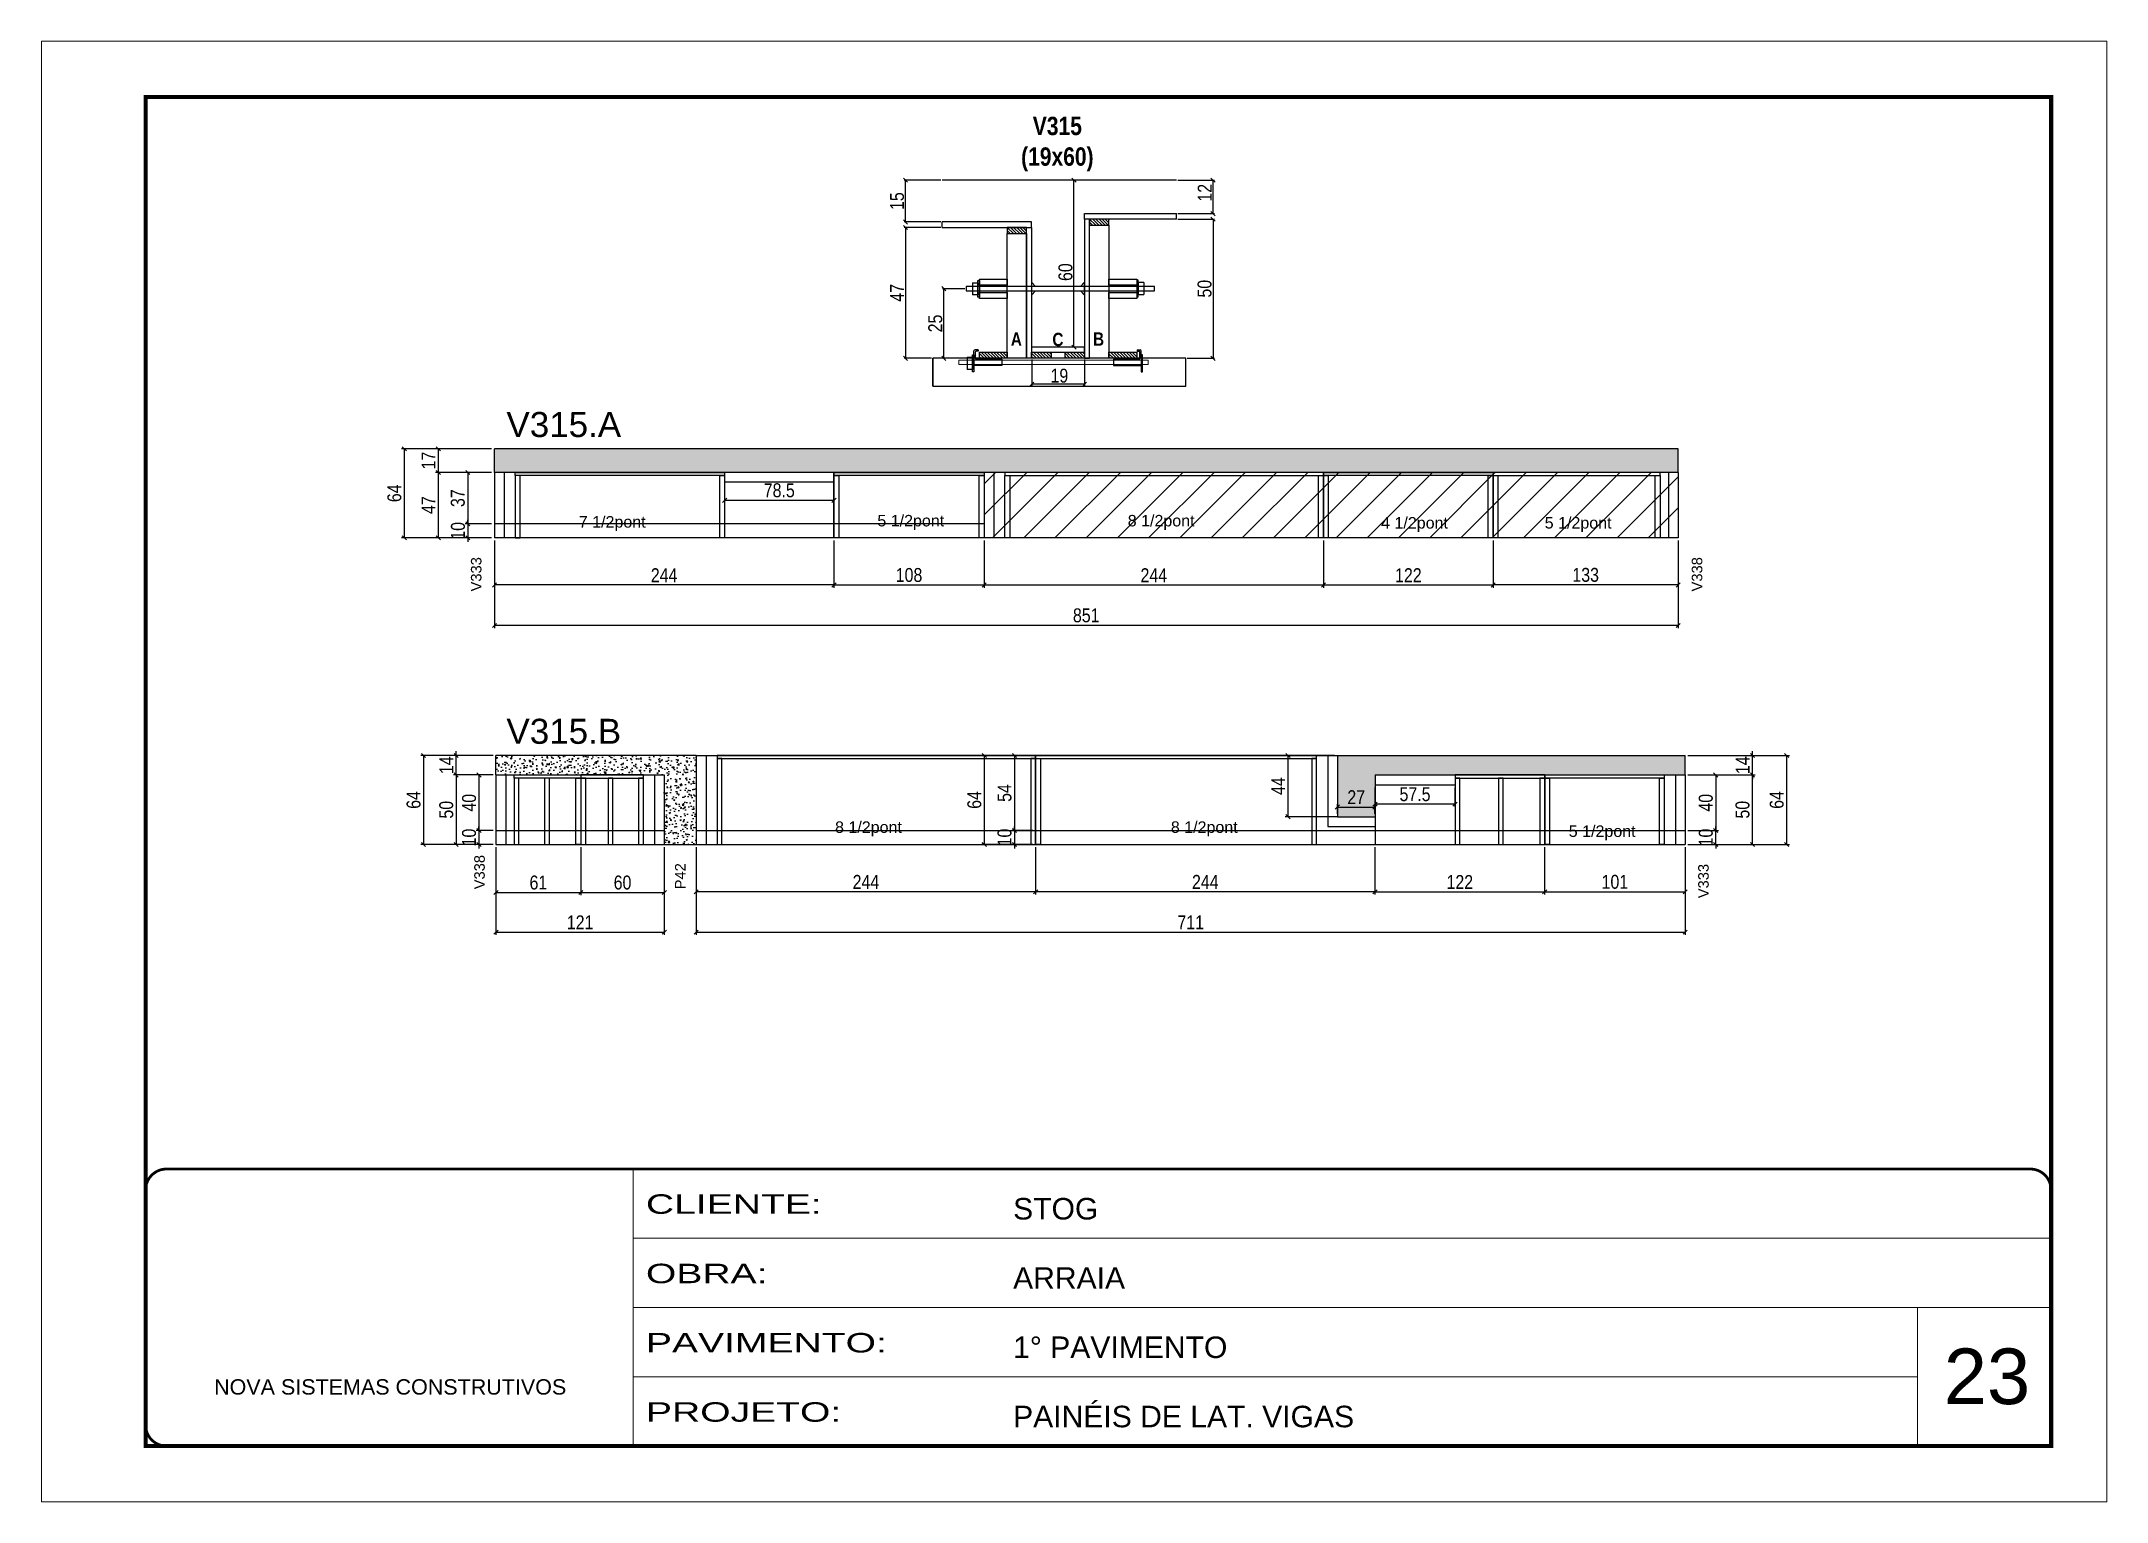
# Model space of a CAD drawing. Extents: x -3394 to 16474, y -5031 to 14397.
# Drawn here: x 7442 to 8927, y 7604 to 8654 of the extents above; entities that cross this region are included whole.
import ezdxf

# ---------------------------------------------------------------- set-up
doc = ezdxf.new("R2010")
doc.units = 0
doc.linetypes.add('CONTINUO', pattern=[0])
doc.linetypes.add('DASHED', pattern=[0.75, 0.5, -0.25])
doc.layers.get('0').update_dxf_attribs({"linetype": 'CONTINUOUS'})
doc.layers.get('Defpoints').update_dxf_attribs({"linetype": 'CONTINUOUS'})
for name, color, linetype in [('1HACHURA MADEIRAS', 1, 'CONTINUOUS'), ('barrote', 251, 'CONTINUOUS'), ('COTA', 241, 'CONTINUOUS'), ('detalhes', 4, 'CONTINUOUS'), ('NOMENCLATURA', 7, 'CONTINUOUS'), ('Painéis', 200, 'CONTINUOUS'), ('PONTALETE', 7, 'CONTINUOUS'), ('presilha', 1, 'CONTINUOUS'), ('SARR_2.2x10', 60, 'CONTINUOUS'), ('SARR_2.2x7', 40, 'CONTINUOUS'), ('SARR_3.5x7', 81, 'CONTINUOUS'), ('Tubo de PVC', 51, 'CONTINUOUS')]:
    doc.layers.add(name, color=color, linetype=linetype)
for name, color, linetype, lineweight in [('CARIMBO', 255, 'CONTINUOUS', 9), ('CONCRETO', 251, 'CONTINUOUS', 25), ('Folhas', 255, 'CONTINUOUS', 9), ('REAPROVEITAMENTO', 251, 'CONTINUOUS', 9), ('SARRAFO DE PRESSAO', 251, 'DASHED', 9), ('SCO-___-LAJ', 2, 'CONTINUOUS', 0)]:
    doc.layers.add(name, color=color, linetype=linetype, lineweight=lineweight)
doc.styles.add('ARIAL', font='arial.ttf')
doc.styles.add('COTA TECNICA', font='techl___.ttf', dxfattribs={"height": 10})
doc.styles.add('COTA TECNICA 2X', font='techl___.ttf', dxfattribs={"height": 10})
doc.styles.add('TECNICA', font='techb___.ttf', dxfattribs={"height": 10})
doc.styles.add('Tecnologia', font='')
doc.styles.get('Tecnologia').set_extended_font_data('Forgotten Futurist')
doc.dimstyles.new('PAINEL', dxfattribs={"dimtxt": 10, "dimasz": 3, "dimexe": 3, "dimexo": 3, "dimgap": 3, "dimtad": 1, "dimdec": 1, "dimzin": 12, "dimdsep": 46, "dimtxsty": 'COTA TECNICA', "dimblk1": 'OBLIQUE', "dimblk2": 'OBLIQUE', "dimsah": 1, "dimcen": 0.9, "dimclrd": 4, "dimclre": 4, "dimclrt": 240, "dimadec": 1, "dimazin": 3, "dimtfac": 1, "dimtdec": 1, "dimtmove": 0, "dimatfit": 3, "dimfxl": 1, "dimtolj": 1, "dimtzin": 12, "dimarcsym": 0})
doc.dimstyles.new('SECAO', dxfattribs={"dimscale": 0.333333, "dimtxt": 5, "dimasz": 9, "dimexe": 3, "dimexo": 3, "dimgap": 3, "dimtad": 1, "dimdec": 1, "dimlfac": 0.5, "dimzin": 12, "dimdsep": 46, "dimtxsty": 'COTA TECNICA 2X', "dimblk1": 'OBLIQUE', "dimblk2": 'OBLIQUE', "dimsah": 1, "dimcen": 0.9, "dimclrd": 4, "dimclre": 4, "dimclrt": 240, "dimadec": 1, "dimazin": 3, "dimtfac": 1, "dimtdec": 1, "dimtmove": 0, "dimatfit": 3, "dimfxl": 1, "dimtolj": 1, "dimtzin": 12, "dimarcsym": 0})
pattern_1 = [(45, (-1585, 0), (-11.22532, 11.22532), [])]

msp = doc.modelspace()

# ---------------------------------------------------------------- texts
at = {"layer": 'CARIMBO', "style": 'ARIAL'}
msp.add_text('23', height=40, dxfattribs=at).set_placement((8810.07, 7673.82))
at = {"layer": 'detalhes', "style": 'TECNICA'}
for s, p in [('A', (8139.29, 8434.8)), ('C', (8169.16, 8434.49)), ('B', (8198.42, 8434.8))]:
    msp.add_text(s, height=9.6, dxfattribs=at).set_placement(p)
at = {"layer": 'NOMENCLATURA', "linetype": 'Continuous', "style": 'ARIAL'}
for s, p in [('V315.A', (7776.63, 8369.15)), ('V315.B', (7776.63, 8148.57))]:
    msp.add_text(s, height=18, dxfattribs=at).set_placement(p)
for s, p in [('V333', (7758.67, 8258.13)), ('V338', (8636.45, 8258.13)), ('V338', (7761.05, 8043.97)), ('P42', (7905.39, 8043.97)), ('V333', (8641.06, 8037.55))]:
    msp.add_text(s, height=7.567, rotation=90, dxfattribs=at).set_placement(p)
at = {"layer": 'NOMENCLATURA', "insert": (8172.73, 8599.42), "char_height": 13.2, "attachment_point": 2, "style": 'TECNICA'}
msp.add_mtext_dynamic_manual_height_columns('V315\\P(19x60)', width=13.2, gutter_width=1, heights=[0], dxfattribs=at)
at = {"layer": 'PONTALETE', "linetype": 'Continuous', "style": 'ARIAL'}
for s, p in [('7 1/2pont', (7828.65, 8304.04)), ('5 1/2pont', (8043.32, 8304.91)), ('8 1/2pont', (8223.33, 8304.91)), ('4 1/2pont', (8405.51, 8303.36)), ('5 1/2pont', (8523.14, 8303.36)), ('8 1/2pont', (8012.91, 8084.55)), ('8 1/2pont', (8254.35, 8084.55)), ('5 1/2pont', (8540.44, 8081.65))]:
    msp.add_text(s, height=8.25, dxfattribs=at).set_placement(p)

# ---------------------------------------------------------------- blocks, each defined once
blk = doc.blocks.new('9999999999')
at = {"color": 30, "linetype": 'CONTINUO'}
for p, q in [((98564.6, 34230.2), (98564.6, 34429.4)), ((98564.6, 34379.6), (99584, 34379.6)), ((98564.6, 34329.8), (99488, 34329.8)), ((99584, 34329.8), (99488, 34329.8)), ((99488, 34329.8), (99488, 34230.2)), ((98564.6, 34280), (99488, 34280))]:
    blk.add_line(p, q, dxfattribs=at)
at = {"color": 30, "linetype": 'CONTINUO', "const_width": 2}
blk.add_lwpolyline([(99584, 34230.2), (99584, 34414.4, 0.414214), (99569, 34429.4), (98229, 34429.4, 0.414214), (98214, 34414.4), (98214, 34245.2, 0.414214), (98229, 34230.2), (99584, 34230.2)], format="xyb", dxfattribs=at)
at = {"layer": 'Folhas'}
blk.add_lwpolyline([(98139, 34190.2), (99624, 34190.2), (99624, 35240.2), (98139, 35240.2)], close=True, dxfattribs=at)
at = {"layer": 'Folhas', "color": 30, "const_width": 3}
blk.add_lwpolyline([(98214, 34230.2), (99584, 34230.2), (99584, 35200.2), (98214, 35200.2)], close=True, dxfattribs=at)
at = {"color": 7, "linetype": 'Continuous', "ltscale": 5, "style": 'ARIAL'}
for s, height, p in [('STOG', 15.48, (98837.7, 34393.1)), ('ARRAIA', 15.48, (98837.7, 34343.3)), ('1° PAVIMENTO', 15.483, (98837.7, 34293.5)), ('NOVA SISTEMAS CONSTRUTIVOS', 11.059, (98263.2, 34267.2)), ('PAINÉIS DE LAT. VIGAS', 15.483, (98837.7, 34243.7))]:
    blk.add_text(s, height=height, dxfattribs=at).set_placement(p)
at = {"layer": 'Folhas', "color": 7, "style": 'Tecnologia', "width": 1.5}
for s, p in [('CLIENTE:', (98573.7, 34397.2)), ('OBRA:', (98573.7, 34347.3)), ('PAVIMENTO:', (98573.7, 34297.5)), ('PROJETO:', (98573.7, 34247.7))]:
    blk.add_text(s, height=14, dxfattribs=at).set_placement(p)
blk = doc.blocks.new('_Oblique')
at = {"color": 0, "linetype": 'ByBlock', "lineweight": -2}
blk.add_line((-0.5, -0.5), (0.5, 0.5), dxfattribs=at)
blk = doc.blocks.new('*D609')
at = {"layer": 'COTA', "color": 4, "lineweight": -2, "transparency": 16777216}
for p, q in [((8154.3, 8424.8), (8154.3, 8406.1)), ((8192.3, 8424.8), (8192.3, 8406.1)), ((8192.3, 8407.1), (8154.3, 8407.1))]:
    blk.add_line(p, q, dxfattribs=at)
at = {"layer": 'Defpoints', "color": 0, "transparency": 16777216}
for p in [(8154.3, 8425.8), (8192.3, 8425.8), (8154.3, 8407.1)]:
    blk.add_point(p, dxfattribs=at)
at = {"layer": 'COTA', "color": 4, "lineweight": -2, "transparency": 16777216, "xscale": 3, "yscale": 3, "zscale": 3, "rotation": 180}
blk.add_blockref('_Oblique', (8154.3, 8407.1), dxfattribs=at)
at = {"layer": 'COTA', "color": 4, "lineweight": -2, "transparency": 16777216, "xscale": 3, "yscale": 3, "zscale": 3}
blk.add_blockref('_Oblique', (8192.3, 8407.1), dxfattribs=at)
at = {"layer": 'COTA', "color": 240, "transparency": 16777216, "insert": (8174.2, 8413.2), "char_height": 10, "attachment_point": 5, "style": 'COTA TECNICA 2X'}
blk.add_mtext('\\A1;19', dxfattribs=at)
blk = doc.blocks.new('PRESILHA METÁLICA 1')
at = {"layer": 'presilha'}
for p, q in [((0, 13), (6, 13)), ((0, 13), (0, 0)), ((6, 0), (0, 0)), ((6, 15.5), (7.5, 15.5)), ((6, -2.5), (6, 15.5)), ((6, 13), (6, 0)), ((7.5, 10.6), (7.5, 19.9)), ((7.5, 15.5), (7.5, -2.5)), ((37.5, 4.1), (7.5, 4.1)), ((12, 21), (8.6, 21)), ((9, 11.6), (9, 18.9)), ((12, 19.5), (9.6, 19.5)), ((37.5, 11), (9.6, 11)), ((12, 21), (12, 19.5)), ((37.5, 11), (37.5, 4.1)), ((7.5, -2.5), (6, -2.5))]:
    blk.add_line(p, q, dxfattribs=at)
for centre, radius, start, end in [((8.6, 19.9), 1.14, 90, 180), ((9.6, 18.9), 0.57, 90, 180), ((9.6, 11.6), 0.57, 180, 270)]:
    blk.add_arc(centre, radius, start, end, dxfattribs=at)
blk = doc.blocks.new('PRESILHA METÁLICA 2')
at = {"layer": 'presilha'}
for p, q in [((-5.2, 23.5), (-5.2, 22)), ((-5.2, 23.5), (-1.9, 23.5)), ((-0.8, 14.6), (-0.8, 22.4)), ((-30.8, 13.5), (-30.8, 6.6)), ((-30.8, 13.5), (-2.8, 13.5)), ((-30.8, 6.6), (-0.8, 6.6)), ((-5.2, 22), (-2.8, 22)), ((-2.2, 14.1), (-2.2, 21.4)), ((0.8, 18), (-0.8, 18)), ((-0.8, 18), (-0.8, 0)), ((-0.8, 0), (0.8, 0)), ((0.8, 0), (0.8, 18))]:
    blk.add_line(p, q, dxfattribs=at)
for centre, radius, start, end in [((-1.9, 22.4), 1.14, 0, 90), ((-2.8, 21.4), 0.57, 0, 90), ((-2.8, 14.1), 0.57, 270, 0)]:
    blk.add_arc(centre, radius, start, end, dxfattribs=at)
blk = doc.blocks.new('*D610')
at = {"layer": 'COTA', "color": 4, "lineweight": -2, "transparency": 16777216}
for p, q in [((8089, 8519.8), (8062.6, 8519.8)), ((8063.6, 8519.8), (8063.6, 8425.8)), ((8082.2, 8425.8), (8062.6, 8425.8))]:
    blk.add_line(p, q, dxfattribs=at)
at = {"layer": 'Defpoints', "color": 0, "transparency": 16777216}
for p in [(8090, 8519.8), (8063.6, 8425.8), (8083.2, 8425.8)]:
    blk.add_point(p, dxfattribs=at)
at = {"layer": 'COTA', "color": 4, "lineweight": -2, "transparency": 16777216, "xscale": 3, "yscale": 3, "zscale": 3}
for p, rotation in [((8063.6, 8519.8), 90), ((8063.6, 8425.8), 270)]:
    blk.add_blockref('_Oblique', p, dxfattribs=dict(at, rotation=rotation))
at = {"layer": 'COTA', "color": 240, "transparency": 16777216, "insert": (8057.5, 8472.8), "char_height": 10, "attachment_point": 5, "rotation": 90, "style": 'COTA TECNICA 2X'}
blk.add_mtext('\\A1;47', dxfattribs=at)
blk = doc.blocks.new('*D611')
at = {"layer": 'COTA', "color": 4, "lineweight": -2, "transparency": 16777216}
for p, q in [((8191.3, 8553.8), (8183.7, 8553.8)), ((8184.7, 8433.8), (8184.7, 8553.8)), ((8183.9, 8433.8), (8183.7, 8433.8))]:
    blk.add_line(p, q, dxfattribs=at)
at = {"layer": 'Defpoints', "color": 0, "transparency": 16777216}
for p in [(8184.7, 8553.8), (8192.3, 8553.8), (8184.9, 8433.8)]:
    blk.add_point(p, dxfattribs=at)
at = {"layer": 'COTA', "color": 4, "lineweight": -2, "transparency": 16777216, "xscale": 3, "yscale": 3, "zscale": 3}
for p, rotation in [((8184.7, 8553.8), 90), ((8184.7, 8433.8), 270)]:
    blk.add_blockref('_Oblique', p, dxfattribs=dict(at, rotation=rotation))
at = {"layer": 'COTA', "color": 240, "transparency": 16777216, "insert": (8178.6, 8487.7), "char_height": 10, "attachment_point": 5, "rotation": 90, "style": 'COTA TECNICA 2X'}
blk.add_mtext('\\A1;60', dxfattribs=at)
blk = doc.blocks.new('*D612')
at = {"layer": 'COTA', "color": 4, "lineweight": -2, "transparency": 16777216}
for p, q in [((8089, 8553.8), (8062.6, 8553.8)), ((8063.6, 8523.8), (8063.6, 8553.8)), ((8089, 8523.8), (8062.6, 8523.8))]:
    blk.add_line(p, q, dxfattribs=at)
at = {"layer": 'Defpoints', "color": 0, "transparency": 16777216}
for p in [(8063.6, 8553.8), (8090, 8553.8), (8090, 8523.8)]:
    blk.add_point(p, dxfattribs=at)
at = {"layer": 'COTA', "color": 4, "lineweight": -2, "transparency": 16777216, "xscale": 3, "yscale": 3, "zscale": 3}
for p, rotation in [((8063.6, 8553.8), 90), ((8063.6, 8523.8), 270)]:
    blk.add_blockref('_Oblique', p, dxfattribs=dict(at, rotation=rotation))
at = {"layer": 'COTA', "color": 240, "transparency": 16777216, "insert": (8057.5, 8538.8), "char_height": 10, "attachment_point": 5, "rotation": 90, "style": 'COTA TECNICA 2X'}
blk.add_mtext('\\A1;15', dxfattribs=at)
blk = doc.blocks.new('*D613')
at = {"layer": 'COTA', "color": 4, "lineweight": -2, "transparency": 16777216}
for p, q in [((8259.4, 8525.8), (8285.7, 8525.8)), ((8284.7, 8525.8), (8284.7, 8425.8)), ((8266.1, 8425.8), (8285.7, 8425.8))]:
    blk.add_line(p, q, dxfattribs=at)
at = {"layer": 'Defpoints', "color": 0, "transparency": 16777216}
for p in [(8258.4, 8525.8), (8265.1, 8425.8), (8284.7, 8425.8)]:
    blk.add_point(p, dxfattribs=at)
at = {"layer": 'COTA', "color": 4, "lineweight": -2, "transparency": 16777216, "xscale": 3, "yscale": 3, "zscale": 3}
for p, rotation in [((8284.7, 8525.8), 90), ((8284.7, 8425.8), 270)]:
    blk.add_blockref('_Oblique', p, dxfattribs=dict(at, rotation=rotation))
at = {"layer": 'COTA', "color": 240, "transparency": 16777216, "insert": (8278.6, 8475.8), "char_height": 10, "attachment_point": 5, "rotation": 90, "style": 'COTA TECNICA 2X'}
blk.add_mtext('\\A1;50', dxfattribs=at)
blk = doc.blocks.new('*D614')
at = {"layer": 'COTA', "color": 4, "lineweight": -2, "transparency": 16777216}
for p, q in [((8259.4, 8553.8), (8285.7, 8553.8)), ((8284.7, 8529.8), (8284.7, 8553.8)), ((8259.4, 8529.8), (8285.7, 8529.8))]:
    blk.add_line(p, q, dxfattribs=at)
at = {"layer": 'Defpoints', "color": 0, "transparency": 16777216}
for p in [(8258.4, 8553.8), (8284.7, 8553.8), (8258.4, 8529.8)]:
    blk.add_point(p, dxfattribs=at)
at = {"layer": 'COTA', "color": 4, "lineweight": -2, "transparency": 16777216, "xscale": 3, "yscale": 3, "zscale": 3}
for p, rotation in [((8284.7, 8553.8), 90), ((8284.7, 8529.8), 270)]:
    blk.add_blockref('_Oblique', p, dxfattribs=dict(at, rotation=rotation))
at = {"layer": 'COTA', "color": 240, "transparency": 16777216, "insert": (8278.7, 8544.8), "char_height": 10, "attachment_point": 5, "rotation": 90, "style": 'COTA TECNICA 2X'}
blk.add_mtext('\\A1;12', dxfattribs=at)
blk = doc.blocks.new('*D616')
at = {"layer": 'COTA', "color": 4, "linetype": 'Continuous', "lineweight": -2, "transparency": 16777216}
for p, q in [((8486.1, 8294.7), (8486.1, 8260.8)), ((8619.1, 8294.7), (8619.1, 8260.8)), ((8619.1, 8262.8), (8486.1, 8262.8))]:
    blk.add_line(p, q, dxfattribs=at)
at = {"layer": 'Defpoints', "color": 0, "linetype": 'Continuous', "transparency": 16777216}
for p in [(8486.1, 8296.7), (8619.1, 8296.7), (8486.1, 8262.8)]:
    blk.add_point(p, dxfattribs=at)
at = {"layer": 'COTA', "color": 4, "linetype": 'Continuous', "lineweight": -2, "transparency": 16777216, "xscale": 3, "yscale": 3, "zscale": 3, "rotation": 180}
blk.add_blockref('_Oblique', (8486.1, 8262.8), dxfattribs=at)
at = {"layer": 'COTA', "color": 4, "linetype": 'Continuous', "lineweight": -2, "transparency": 16777216, "xscale": 3, "yscale": 3, "zscale": 3}
blk.add_blockref('_Oblique', (8619.1, 8262.8), dxfattribs=at)
at = {"layer": 'COTA', "color": 240, "linetype": 'Continuous', "transparency": 16777216, "insert": (8552.6, 8270), "char_height": 10, "attachment_point": 5, "style": 'COTA TECNICA'}
blk.add_mtext('\\A1;133', dxfattribs=at)
blk = doc.blocks.new('*D617')
at = {"layer": 'COTA', "color": 4, "linetype": 'Continuous', "lineweight": -2, "transparency": 16777216}
for p, q in [((7768, 8294.7), (7768, 8260.8)), ((8012.1, 8294.7), (8012.1, 8260.8)), ((8012.1, 8262.8), (7768, 8262.8))]:
    blk.add_line(p, q, dxfattribs=at)
at = {"layer": 'Defpoints', "color": 0, "linetype": 'Continuous', "transparency": 16777216}
for p in [(7768, 8296.7), (8012.1, 8296.7), (7768, 8262.8)]:
    blk.add_point(p, dxfattribs=at)
at = {"layer": 'COTA', "color": 4, "linetype": 'Continuous', "lineweight": -2, "transparency": 16777216, "xscale": 3, "yscale": 3, "zscale": 3, "rotation": 180}
blk.add_blockref('_Oblique', (7768, 8262.8), dxfattribs=at)
at = {"layer": 'COTA', "color": 4, "linetype": 'Continuous', "lineweight": -2, "transparency": 16777216, "xscale": 3, "yscale": 3, "zscale": 3}
blk.add_blockref('_Oblique', (8012.1, 8262.8), dxfattribs=at)
at = {"layer": 'COTA', "color": 240, "linetype": 'Continuous', "transparency": 16777216, "insert": (7890, 8269.8), "char_height": 10, "attachment_point": 5, "style": 'COTA TECNICA'}
blk.add_mtext('\\A1;244', dxfattribs=at)
blk = doc.blocks.new('*D618')
at = {"layer": 'COTA', "color": 4, "linetype": 'Continuous', "lineweight": -2, "transparency": 16777216}
for p, q in [((7768, 8294.7), (7768, 8231.7)), ((8619.1, 8294.7), (8619.1, 8231.7)), ((8619.1, 8233.7), (7768, 8233.7))]:
    blk.add_line(p, q, dxfattribs=at)
at = {"layer": 'Defpoints', "color": 0, "linetype": 'Continuous', "transparency": 16777216}
for p in [(7768, 8296.7), (8619.1, 8296.7), (7768, 8233.7)]:
    blk.add_point(p, dxfattribs=at)
at = {"layer": 'COTA', "color": 4, "linetype": 'Continuous', "lineweight": -2, "transparency": 16777216, "xscale": 3, "yscale": 3, "zscale": 3, "rotation": 180}
blk.add_blockref('_Oblique', (7768, 8233.7), dxfattribs=at)
at = {"layer": 'COTA', "color": 4, "linetype": 'Continuous', "lineweight": -2, "transparency": 16777216, "xscale": 3, "yscale": 3, "zscale": 3}
blk.add_blockref('_Oblique', (8619.1, 8233.7), dxfattribs=at)
at = {"layer": 'COTA', "color": 240, "linetype": 'Continuous', "transparency": 16777216, "insert": (8193.5, 8240.9), "char_height": 10, "attachment_point": 5, "style": 'COTA TECNICA'}
blk.add_mtext('\\A1;851', dxfattribs=at)
blk = doc.blocks.new('*D619')
at = {"layer": 'COTA', "color": 4, "linetype": 'Continuous', "lineweight": -2, "transparency": 16777216}
for p, q in [((7766, 8343.7), (7725.7, 8343.7)), ((7727.7, 8296.7), (7727.7, 8343.7)), ((7766, 8296.7), (7725.7, 8296.7))]:
    blk.add_line(p, q, dxfattribs=at)
at = {"layer": 'Defpoints', "color": 0, "linetype": 'Continuous', "transparency": 16777216}
for p in [(7727.7, 8343.7), (7768, 8343.7), (7768, 8296.7)]:
    blk.add_point(p, dxfattribs=at)
at = {"layer": 'COTA', "color": 4, "linetype": 'Continuous', "lineweight": -2, "transparency": 16777216, "xscale": 3, "yscale": 3, "zscale": 3}
for p, rotation in [((7727.7, 8343.7), 90), ((7727.7, 8296.7), 270)]:
    blk.add_blockref('_Oblique', p, dxfattribs=dict(at, rotation=rotation))
at = {"layer": 'COTA', "color": 240, "linetype": 'Continuous', "transparency": 16777216, "insert": (7720.6, 8320.2), "char_height": 10, "attachment_point": 5, "rotation": 90, "style": 'COTA TECNICA'}
blk.add_mtext('\\A1;47', dxfattribs=at)
blk = doc.blocks.new('*D620')
at = {"layer": 'COTA', "color": 4, "linetype": 'Continuous', "lineweight": -2, "transparency": 16777216}
for p, q in [((7766, 8360.7), (7725.7, 8360.7)), ((7727.7, 8343.7), (7727.7, 8360.7)), ((7766, 8343.7), (7725.7, 8343.7))]:
    blk.add_line(p, q, dxfattribs=at)
at = {"layer": 'Defpoints', "color": 0, "linetype": 'Continuous', "transparency": 16777216}
for p in [(7727.7, 8360.7), (7768, 8360.7), (7768, 8343.7)]:
    blk.add_point(p, dxfattribs=at)
at = {"layer": 'COTA', "color": 4, "linetype": 'Continuous', "lineweight": -2, "transparency": 16777216, "xscale": 3, "yscale": 3, "zscale": 3}
for p, rotation in [((7727.7, 8360.7), 90), ((7727.7, 8343.7), 270)]:
    blk.add_blockref('_Oblique', p, dxfattribs=dict(at, rotation=rotation))
at = {"layer": 'COTA', "color": 240, "linetype": 'Continuous', "transparency": 16777216, "insert": (7720.6, 8352.2), "char_height": 10, "attachment_point": 5, "rotation": 90, "style": 'COTA TECNICA'}
blk.add_mtext('\\A1;17', dxfattribs=at)
blk = doc.blocks.new('*D621')
at = {"layer": 'COTA', "color": 4, "linetype": 'Continuous', "lineweight": -2, "transparency": 16777216}
for p, q in [((7766, 8360.7), (7701.2, 8360.7)), ((7703.2, 8360.7), (7703.2, 8296.7)), ((7766, 8296.7), (7701.2, 8296.7))]:
    blk.add_line(p, q, dxfattribs=at)
at = {"layer": 'Defpoints', "color": 0, "linetype": 'Continuous', "transparency": 16777216}
for p in [(7768, 8360.7), (7703.2, 8296.7), (7768, 8296.7)]:
    blk.add_point(p, dxfattribs=at)
at = {"layer": 'COTA', "color": 4, "linetype": 'Continuous', "lineweight": -2, "transparency": 16777216, "xscale": 3, "yscale": 3, "zscale": 3}
for p, rotation in [((7703.2, 8360.7), 90), ((7703.2, 8296.7), 270)]:
    blk.add_blockref('_Oblique', p, dxfattribs=dict(at, rotation=rotation))
at = {"layer": 'COTA', "color": 240, "linetype": 'Continuous', "transparency": 16777216, "insert": (7696.1, 8328.7), "char_height": 10, "attachment_point": 5, "rotation": 90, "style": 'COTA TECNICA'}
blk.add_mtext('\\A1;64', dxfattribs=at)
blk = doc.blocks.new('*D622')
at = {"layer": 'COTA', "color": 4, "linetype": 'Continuous', "lineweight": -2, "transparency": 16777216}
for p, q in [((8364.1, 8294.7), (8364.1, 8260.8)), ((8486.1, 8294.7), (8486.1, 8260.8)), ((8364.1, 8262.8), (8486.1, 8262.8))]:
    blk.add_line(p, q, dxfattribs=at)
at = {"layer": 'Defpoints', "color": 0, "linetype": 'Continuous', "transparency": 16777216}
for p in [(8364.1, 8296.7), (8486.1, 8296.7), (8486.1, 8262.8)]:
    blk.add_point(p, dxfattribs=at)
at = {"layer": 'COTA', "color": 4, "linetype": 'Continuous', "lineweight": -2, "transparency": 16777216, "xscale": 3, "yscale": 3, "zscale": 3, "rotation": 180}
blk.add_blockref('_Oblique', (8364.1, 8262.8), dxfattribs=at)
at = {"layer": 'COTA', "color": 4, "linetype": 'Continuous', "lineweight": -2, "transparency": 16777216, "xscale": 3, "yscale": 3, "zscale": 3}
blk.add_blockref('_Oblique', (8486.1, 8262.8), dxfattribs=at)
at = {"layer": 'COTA', "color": 240, "linetype": 'Continuous', "transparency": 16777216, "insert": (8425.1, 8269.8), "char_height": 10, "attachment_point": 5, "style": 'COTA TECNICA'}
blk.add_mtext('\\A1;122', dxfattribs=at)
blk = doc.blocks.new('*D615')
at = {"layer": 'COTA', "color": 4, "linetype": 'Continuous', "lineweight": -2, "transparency": 16777216}
for p, q in [((7933.5, 8334.7), (7933.5, 8321.7)), ((8012.1, 8334.7), (8012.1, 8321.7)), ((7933.5, 8323.7), (8012.1, 8323.7))]:
    blk.add_line(p, q, dxfattribs=at)
at = {"layer": 'Defpoints', "color": 0, "linetype": 'Continuous', "transparency": 16777216}
for p in [(7933.5, 8336.7), (8012.1, 8336.7), (8012.1, 8323.7)]:
    blk.add_point(p, dxfattribs=at)
at = {"layer": 'COTA', "color": 4, "linetype": 'Continuous', "lineweight": -2, "transparency": 16777216, "xscale": 3, "yscale": 3, "zscale": 3, "rotation": 180}
blk.add_blockref('_Oblique', (7933.5, 8323.7), dxfattribs=at)
at = {"layer": 'COTA', "color": 4, "linetype": 'Continuous', "lineweight": -2, "transparency": 16777216, "xscale": 3, "yscale": 3, "zscale": 3}
blk.add_blockref('_Oblique', (8012.1, 8323.7), dxfattribs=at)
at = {"layer": 'COTA', "color": 240, "linetype": 'Continuous', "transparency": 16777216, "insert": (7972.8, 8330.8), "char_height": 10, "attachment_point": 5, "style": 'COTA TECNICA'}
blk.add_mtext('\\A1;78.5', dxfattribs=at)
blk = doc.blocks.new('*D625')
at = {"layer": 'COTA', "color": 4, "linetype": 'Continuous', "lineweight": -2, "transparency": 16777216}
for p, q in [((8120.1, 8294.7), (8120.1, 8260.8)), ((8364.1, 8294.7), (8364.1, 8260.8)), ((8120.1, 8262.8), (8364.1, 8262.8))]:
    blk.add_line(p, q, dxfattribs=at)
at = {"layer": 'Defpoints', "color": 0, "linetype": 'Continuous', "transparency": 16777216}
for p in [(8120.1, 8296.7), (8364.1, 8296.7), (8364.1, 8262.8)]:
    blk.add_point(p, dxfattribs=at)
at = {"layer": 'COTA', "color": 4, "linetype": 'Continuous', "lineweight": -2, "transparency": 16777216, "xscale": 3, "yscale": 3, "zscale": 3, "rotation": 180}
blk.add_blockref('_Oblique', (8120.1, 8262.8), dxfattribs=at)
at = {"layer": 'COTA', "color": 4, "linetype": 'Continuous', "lineweight": -2, "transparency": 16777216, "xscale": 3, "yscale": 3, "zscale": 3}
blk.add_blockref('_Oblique', (8364.1, 8262.8), dxfattribs=at)
at = {"layer": 'COTA', "color": 240, "linetype": 'Continuous', "transparency": 16777216, "insert": (8242.1, 8269.8), "char_height": 10, "attachment_point": 5, "style": 'COTA TECNICA'}
blk.add_mtext('\\A1;244', dxfattribs=at)
blk = doc.blocks.new('*D632')
at = {"layer": 'COTA', "color": 4, "linetype": 'Continuous', "lineweight": -2, "transparency": 16777216}
for p, q in [((7769.1, 8074.2), (7769.1, 8011.2)), ((7890.1, 8074.2), (7890.1, 8011.2)), ((7769.1, 8013.2), (7890.1, 8013.2))]:
    blk.add_line(p, q, dxfattribs=at)
at = {"layer": 'Defpoints', "color": 0, "linetype": 'Continuous', "transparency": 16777216}
for p in [(7769.1, 8076.2), (7890.1, 8076.2), (7890.1, 8013.2)]:
    blk.add_point(p, dxfattribs=at)
at = {"layer": 'COTA', "color": 4, "linetype": 'Continuous', "lineweight": -2, "transparency": 16777216, "xscale": 3, "yscale": 3, "zscale": 3, "rotation": 180}
blk.add_blockref('_Oblique', (7769.1, 8013.2), dxfattribs=at)
at = {"layer": 'COTA', "color": 4, "linetype": 'Continuous', "lineweight": -2, "transparency": 16777216, "xscale": 3, "yscale": 3, "zscale": 3}
blk.add_blockref('_Oblique', (7890.1, 8013.2), dxfattribs=at)
at = {"layer": 'COTA', "color": 240, "linetype": 'Continuous', "transparency": 16777216, "insert": (7829.6, 8020.2), "char_height": 10, "attachment_point": 5, "style": 'COTA TECNICA'}
blk.add_mtext('\\A1;121', dxfattribs=at)
blk = doc.blocks.new('*D633')
at = {"layer": 'COTA', "color": 4, "linetype": 'Continuous', "lineweight": -2, "transparency": 16777216}
for p, q in [((8523.1, 8074.2), (8523.1, 8040.2)), ((8624.1, 8074.2), (8624.1, 8040.2)), ((8523.1, 8042.2), (8624.1, 8042.2))]:
    blk.add_line(p, q, dxfattribs=at)
at = {"layer": 'Defpoints', "color": 0, "linetype": 'Continuous', "transparency": 16777216}
for p in [(8523.1, 8076.2), (8624.1, 8076.2), (8624.1, 8042.2)]:
    blk.add_point(p, dxfattribs=at)
at = {"layer": 'COTA', "color": 4, "linetype": 'Continuous', "lineweight": -2, "transparency": 16777216, "xscale": 3, "yscale": 3, "zscale": 3, "rotation": 180}
blk.add_blockref('_Oblique', (8523.1, 8042.2), dxfattribs=at)
at = {"layer": 'COTA', "color": 4, "linetype": 'Continuous', "lineweight": -2, "transparency": 16777216, "xscale": 3, "yscale": 3, "zscale": 3}
blk.add_blockref('_Oblique', (8624.1, 8042.2), dxfattribs=at)
at = {"layer": 'COTA', "color": 240, "linetype": 'Continuous', "transparency": 16777216, "insert": (8573.6, 8049.3), "char_height": 10, "attachment_point": 5, "style": 'COTA TECNICA'}
blk.add_mtext('\\A1;101', dxfattribs=at)
blk = doc.blocks.new('*D634')
at = {"layer": 'COTA', "color": 4, "linetype": 'Continuous', "lineweight": -2, "transparency": 16777216}
for p, q in [((7913.1, 8072.2), (7913.1, 8011.2)), ((8624.1, 8074.2), (8624.1, 8011.2)), ((7913.1, 8013.2), (8624.1, 8013.2))]:
    blk.add_line(p, q, dxfattribs=at)
at = {"layer": 'Defpoints', "color": 0, "linetype": 'Continuous', "transparency": 16777216}
for p in [(7913.1, 8074.2), (8624.1, 8076.2), (8624.1, 8013.2)]:
    blk.add_point(p, dxfattribs=at)
at = {"layer": 'COTA', "color": 4, "linetype": 'Continuous', "lineweight": -2, "transparency": 16777216, "xscale": 3, "yscale": 3, "zscale": 3, "rotation": 180}
blk.add_blockref('_Oblique', (7913.1, 8013.2), dxfattribs=at)
at = {"layer": 'COTA', "color": 4, "linetype": 'Continuous', "lineweight": -2, "transparency": 16777216, "xscale": 3, "yscale": 3, "zscale": 3}
blk.add_blockref('_Oblique', (8624.1, 8013.2), dxfattribs=at)
at = {"layer": 'COTA', "color": 240, "linetype": 'Continuous', "transparency": 16777216, "insert": (8268.6, 8020.2), "char_height": 10, "attachment_point": 5, "style": 'COTA TECNICA'}
blk.add_mtext('\\A1;711', dxfattribs=at)
blk = doc.blocks.new('*D635')
at = {"layer": 'COTA', "color": 4, "linetype": 'Continuous', "lineweight": -2, "transparency": 16777216}
for p, q in [((8626.1, 8126.2), (8674.5, 8126.2)), ((8672.5, 8076.2), (8672.5, 8126.2)), ((8626.1, 8076.2), (8674.5, 8076.2))]:
    blk.add_line(p, q, dxfattribs=at)
at = {"layer": 'Defpoints', "color": 0, "linetype": 'Continuous', "transparency": 16777216}
for p in [(8624.1, 8126.2), (8672.5, 8126.2), (8624.1, 8076.2)]:
    blk.add_point(p, dxfattribs=at)
at = {"layer": 'COTA', "color": 4, "linetype": 'Continuous', "lineweight": -2, "transparency": 16777216, "xscale": 3, "yscale": 3, "zscale": 3}
for p, rotation in [((8672.5, 8126.2), 90), ((8672.5, 8076.2), 270)]:
    blk.add_blockref('_Oblique', p, dxfattribs=dict(at, rotation=rotation))
at = {"layer": 'COTA', "color": 240, "linetype": 'Continuous', "transparency": 16777216, "insert": (8665.4, 8101.2), "char_height": 10, "attachment_point": 5, "rotation": 90, "style": 'COTA TECNICA'}
blk.add_mtext('\\A1;50', dxfattribs=at)
blk = doc.blocks.new('*D636')
at = {"layer": 'COTA', "color": 4, "linetype": 'Continuous', "lineweight": -2, "transparency": 16777216}
for p, q in [((8626.1, 8140.2), (8674.5, 8140.2)), ((8672.5, 8140.2), (8672.5, 8143.2)), ((8672.5, 8126.2), (8672.5, 8140.2)), ((8626.1, 8126.2), (8674.5, 8126.2)), ((8672.5, 8126.2), (8672.5, 8123.2))]:
    blk.add_line(p, q, dxfattribs=at)
at = {"layer": 'Defpoints', "color": 0, "linetype": 'Continuous', "transparency": 16777216}
for p in [(8624.1, 8140.2), (8672.5, 8140.2), (8624.1, 8126.2)]:
    blk.add_point(p, dxfattribs=at)
at = {"layer": 'COTA', "color": 4, "linetype": 'Continuous', "lineweight": -2, "transparency": 16777216, "xscale": 3, "yscale": 3, "zscale": 3}
for p, rotation in [((8672.5, 8140.2), 270), ((8672.5, 8126.2), 90)]:
    blk.add_blockref('_Oblique', p, dxfattribs=dict(at, rotation=rotation))
at = {"layer": 'COTA', "color": 240, "linetype": 'Continuous', "transparency": 16777216, "insert": (8665.5, 8133.2), "char_height": 10, "attachment_point": 5, "rotation": 90, "style": 'COTA TECNICA'}
blk.add_mtext('\\A1;14', dxfattribs=at)
blk = doc.blocks.new('*D637')
at = {"layer": 'COTA', "color": 4, "linetype": 'Continuous', "lineweight": -2, "transparency": 16777216}
for p, q in [((8626.1, 8140.2), (8699.1, 8140.2)), ((8697.1, 8140.2), (8697.1, 8076.2)), ((8626.1, 8076.2), (8699.1, 8076.2))]:
    blk.add_line(p, q, dxfattribs=at)
at = {"layer": 'Defpoints', "color": 0, "linetype": 'Continuous', "transparency": 16777216}
for p in [(8624.1, 8140.2), (8624.1, 8076.2), (8697.1, 8076.2)]:
    blk.add_point(p, dxfattribs=at)
at = {"layer": 'COTA', "color": 4, "linetype": 'Continuous', "lineweight": -2, "transparency": 16777216, "xscale": 3, "yscale": 3, "zscale": 3}
for p, rotation in [((8697.1, 8140.2), 90), ((8697.1, 8076.2), 270)]:
    blk.add_blockref('_Oblique', p, dxfattribs=dict(at, rotation=rotation))
at = {"layer": 'COTA', "color": 240, "linetype": 'Continuous', "transparency": 16777216, "insert": (8690, 8108.2), "char_height": 10, "attachment_point": 5, "rotation": 90, "style": 'COTA TECNICA'}
blk.add_mtext('\\A1;64', dxfattribs=at)
blk = doc.blocks.new('*D638')
at = {"layer": 'COTA', "color": 4, "linetype": 'Continuous', "lineweight": -2, "transparency": 16777216}
for p, q in [((7913.1, 8074.2), (7913.1, 8040.2)), ((8157.1, 8074.2), (8157.1, 8040.2)), ((8157.1, 8042.2), (7913.1, 8042.2))]:
    blk.add_line(p, q, dxfattribs=at)
at = {"layer": 'Defpoints', "color": 0, "linetype": 'Continuous', "transparency": 16777216}
for p in [(7913.1, 8076.2), (8157.1, 8076.2), (7913.1, 8042.2)]:
    blk.add_point(p, dxfattribs=at)
at = {"layer": 'COTA', "color": 4, "linetype": 'Continuous', "lineweight": -2, "transparency": 16777216, "xscale": 3, "yscale": 3, "zscale": 3, "rotation": 180}
blk.add_blockref('_Oblique', (7913.1, 8042.2), dxfattribs=at)
at = {"layer": 'COTA', "color": 4, "linetype": 'Continuous', "lineweight": -2, "transparency": 16777216, "xscale": 3, "yscale": 3, "zscale": 3}
blk.add_blockref('_Oblique', (8157.1, 8042.2), dxfattribs=at)
at = {"layer": 'COTA', "color": 240, "linetype": 'Continuous', "transparency": 16777216, "insert": (8035.1, 8049.3), "char_height": 10, "attachment_point": 5, "style": 'COTA TECNICA'}
blk.add_mtext('\\A1;244', dxfattribs=at)
blk = doc.blocks.new('*D629')
at = {"layer": 'COTA', "color": 4, "linetype": 'Continuous', "lineweight": -2, "transparency": 16777216}
for p, q in [((8372.1, 8140.2), (8336.6, 8140.2)), ((8338.6, 8096.2), (8338.6, 8140.2)), ((8372.1, 8096.2), (8336.6, 8096.2))]:
    blk.add_line(p, q, dxfattribs=at)
at = {"layer": 'Defpoints', "color": 0, "linetype": 'Continuous', "transparency": 16777216}
for p in [(8338.6, 8140.2), (8374.1, 8140.2), (8374.1, 8096.2)]:
    blk.add_point(p, dxfattribs=at)
at = {"layer": 'COTA', "color": 4, "linetype": 'Continuous', "lineweight": -2, "transparency": 16777216, "xscale": 3, "yscale": 3, "zscale": 3}
for p, rotation in [((8338.6, 8140.2), 90), ((8338.6, 8096.2), 270)]:
    blk.add_blockref('_Oblique', p, dxfattribs=dict(at, rotation=rotation))
at = {"layer": 'COTA', "color": 240, "linetype": 'Continuous', "transparency": 16777216, "insert": (8331.5, 8118.2), "char_height": 10, "attachment_point": 5, "rotation": 90, "style": 'COTA TECNICA'}
blk.add_mtext('\\A1;44', dxfattribs=at)
blk = doc.blocks.new('*D630')
at = {"layer": 'COTA', "color": 4, "linetype": 'Continuous', "lineweight": -2, "transparency": 16777216}
for p, q in [((8374.1, 8098.2), (8374.1, 8105.1)), ((8374.1, 8103.1), (8401.1, 8103.1)), ((8401.1, 8098.2), (8401.1, 8105.1))]:
    blk.add_line(p, q, dxfattribs=at)
at = {"layer": 'Defpoints', "color": 0, "linetype": 'Continuous', "transparency": 16777216}
for p in [(8374.1, 8096.2), (8401.1, 8103.1), (8401.1, 8096.2)]:
    blk.add_point(p, dxfattribs=at)
at = {"layer": 'COTA', "color": 4, "linetype": 'Continuous', "lineweight": -2, "transparency": 16777216, "xscale": 3, "yscale": 3, "zscale": 3, "rotation": 180}
blk.add_blockref('_Oblique', (8374.1, 8103.1), dxfattribs=at)
at = {"layer": 'COTA', "color": 4, "linetype": 'Continuous', "lineweight": -2, "transparency": 16777216, "xscale": 3, "yscale": 3, "zscale": 3}
blk.add_blockref('_Oblique', (8401.1, 8103.1), dxfattribs=at)
at = {"layer": 'COTA', "color": 240, "linetype": 'Continuous', "transparency": 16777216, "insert": (8387.6, 8110.2), "char_height": 10, "attachment_point": 5, "style": 'COTA TECNICA'}
blk.add_mtext('\\A1;27', dxfattribs=at)
blk = doc.blocks.new('*D631')
at = {"layer": 'COTA', "color": 4, "linetype": 'Continuous', "lineweight": -2, "transparency": 16777216}
for p, q in [((8157.1, 8074.2), (8157.1, 8040.2)), ((8401.1, 8074.2), (8401.1, 8040.2)), ((8401.1, 8042.2), (8157.1, 8042.2))]:
    blk.add_line(p, q, dxfattribs=at)
at = {"layer": 'Defpoints', "color": 0, "linetype": 'Continuous', "transparency": 16777216}
for p in [(8157.1, 8076.2), (8401.1, 8076.2), (8157.1, 8042.2)]:
    blk.add_point(p, dxfattribs=at)
at = {"layer": 'COTA', "color": 4, "linetype": 'Continuous', "lineweight": -2, "transparency": 16777216, "xscale": 3, "yscale": 3, "zscale": 3, "rotation": 180}
blk.add_blockref('_Oblique', (8157.1, 8042.2), dxfattribs=at)
at = {"layer": 'COTA', "color": 4, "linetype": 'Continuous', "lineweight": -2, "transparency": 16777216, "xscale": 3, "yscale": 3, "zscale": 3}
blk.add_blockref('_Oblique', (8401.1, 8042.2), dxfattribs=at)
at = {"layer": 'COTA', "color": 240, "linetype": 'Continuous', "transparency": 16777216, "insert": (8279.1, 8049.3), "char_height": 10, "attachment_point": 5, "style": 'COTA TECNICA'}
blk.add_mtext('\\A1;244', dxfattribs=at)
blk = doc.blocks.new('*D626')
at = {"layer": 'COTA', "color": 4, "linetype": 'Continuous', "lineweight": -2, "transparency": 16777216}
for p, q in [((7767.1, 8126.2), (7738.5, 8126.2)), ((7740.5, 8126.2), (7740.5, 8076.2)), ((7767.1, 8076.2), (7738.5, 8076.2))]:
    blk.add_line(p, q, dxfattribs=at)
at = {"layer": 'Defpoints', "color": 0, "linetype": 'Continuous', "transparency": 16777216}
for p in [(7769.1, 8126.2), (7740.5, 8076.2), (7769.1, 8076.2)]:
    blk.add_point(p, dxfattribs=at)
at = {"layer": 'COTA', "color": 4, "linetype": 'Continuous', "lineweight": -2, "transparency": 16777216, "xscale": 3, "yscale": 3, "zscale": 3}
for p, rotation in [((7740.5, 8126.2), 90), ((7740.5, 8076.2), 270)]:
    blk.add_blockref('_Oblique', p, dxfattribs=dict(at, rotation=rotation))
at = {"layer": 'COTA', "color": 240, "linetype": 'Continuous', "transparency": 16777216, "insert": (7733.4, 8101.2), "char_height": 10, "attachment_point": 5, "rotation": 90, "style": 'COTA TECNICA'}
blk.add_mtext('\\A1;50', dxfattribs=at)
blk = doc.blocks.new('*D627')
at = {"layer": 'COTA', "color": 4, "linetype": 'Continuous', "lineweight": -2, "transparency": 16777216}
for p, q in [((7767.1, 8140.2), (7738.5, 8140.2)), ((7740.5, 8140.2), (7740.5, 8143.2)), ((7740.5, 8126.2), (7740.5, 8140.2)), ((7767.1, 8126.2), (7738.5, 8126.2)), ((7740.5, 8126.2), (7740.5, 8123.2))]:
    blk.add_line(p, q, dxfattribs=at)
at = {"layer": 'Defpoints', "color": 0, "linetype": 'Continuous', "transparency": 16777216}
for p in [(7740.5, 8140.2), (7769.1, 8140.2), (7769.1, 8126.2)]:
    blk.add_point(p, dxfattribs=at)
at = {"layer": 'COTA', "color": 4, "linetype": 'Continuous', "lineweight": -2, "transparency": 16777216, "xscale": 3, "yscale": 3, "zscale": 3}
for p, rotation in [((7740.5, 8140.2), 270), ((7740.5, 8126.2), 90)]:
    blk.add_blockref('_Oblique', p, dxfattribs=dict(at, rotation=rotation))
at = {"layer": 'COTA', "color": 240, "linetype": 'Continuous', "transparency": 16777216, "insert": (7733.5, 8133.2), "char_height": 10, "attachment_point": 5, "rotation": 90, "style": 'COTA TECNICA'}
blk.add_mtext('\\A1;14', dxfattribs=at)
blk = doc.blocks.new('*D628')
at = {"layer": 'COTA', "color": 4, "linetype": 'Continuous', "lineweight": -2, "transparency": 16777216}
for p, q in [((7767.1, 8140.2), (7715, 8140.2)), ((7717, 8140.2), (7717, 8076.2)), ((7767.1, 8076.2), (7715, 8076.2))]:
    blk.add_line(p, q, dxfattribs=at)
at = {"layer": 'Defpoints', "color": 0, "linetype": 'Continuous', "transparency": 16777216}
for p in [(7769.1, 8140.2), (7717, 8076.2), (7769.1, 8076.2)]:
    blk.add_point(p, dxfattribs=at)
at = {"layer": 'COTA', "color": 4, "linetype": 'Continuous', "lineweight": -2, "transparency": 16777216, "xscale": 3, "yscale": 3, "zscale": 3}
for p, rotation in [((7717, 8140.2), 90), ((7717, 8076.2), 270)]:
    blk.add_blockref('_Oblique', p, dxfattribs=dict(at, rotation=rotation))
at = {"layer": 'COTA', "color": 240, "linetype": 'Continuous', "transparency": 16777216, "insert": (7709.9, 8108.2), "char_height": 10, "attachment_point": 5, "rotation": 90, "style": 'COTA TECNICA'}
blk.add_mtext('\\A1;64', dxfattribs=at)
blk = doc.blocks.new('*D639')
at = {"layer": 'COTA', "color": 4, "linetype": 'Continuous', "lineweight": -2, "transparency": 16777216}
for p, q in [((7769.1, 8074.2), (7769.1, 8039.7)), ((7830.1, 8074.2), (7830.1, 8039.7)), ((7769.1, 8041.7), (7830.1, 8041.7))]:
    blk.add_line(p, q, dxfattribs=at)
at = {"layer": 'Defpoints', "color": 0, "linetype": 'Continuous', "transparency": 16777216}
for p in [(7769.1, 8076.2), (7830.1, 8076.2), (7830.1, 8041.7)]:
    blk.add_point(p, dxfattribs=at)
at = {"layer": 'COTA', "color": 4, "linetype": 'Continuous', "lineweight": -2, "transparency": 16777216, "xscale": 3, "yscale": 3, "zscale": 3, "rotation": 180}
blk.add_blockref('_Oblique', (7769.1, 8041.7), dxfattribs=at)
at = {"layer": 'COTA', "color": 4, "linetype": 'Continuous', "lineweight": -2, "transparency": 16777216, "xscale": 3, "yscale": 3, "zscale": 3}
blk.add_blockref('_Oblique', (7830.1, 8041.7), dxfattribs=at)
at = {"layer": 'COTA', "color": 240, "linetype": 'Continuous', "transparency": 16777216, "insert": (7799.6, 8048.8), "char_height": 10, "attachment_point": 5, "style": 'COTA TECNICA'}
blk.add_mtext('\\A1;61', dxfattribs=at)
blk = doc.blocks.new('*D640')
at = {"layer": 'COTA', "color": 4, "linetype": 'Continuous', "lineweight": -2, "transparency": 16777216}
for p, q in [((7830.1, 8074.2), (7830.1, 8039.7)), ((7890.1, 8074.2), (7890.1, 8039.7)), ((7830.1, 8041.7), (7890.1, 8041.7))]:
    blk.add_line(p, q, dxfattribs=at)
at = {"layer": 'Defpoints', "color": 0, "linetype": 'Continuous', "transparency": 16777216}
for p in [(7830.1, 8076.2), (7890.1, 8076.2), (7890.1, 8041.7)]:
    blk.add_point(p, dxfattribs=at)
at = {"layer": 'COTA', "color": 4, "linetype": 'Continuous', "lineweight": -2, "transparency": 16777216, "xscale": 3, "yscale": 3, "zscale": 3, "rotation": 180}
blk.add_blockref('_Oblique', (7830.1, 8041.7), dxfattribs=at)
at = {"layer": 'COTA', "color": 4, "linetype": 'Continuous', "lineweight": -2, "transparency": 16777216, "xscale": 3, "yscale": 3, "zscale": 3}
blk.add_blockref('_Oblique', (7890.1, 8041.7), dxfattribs=at)
at = {"layer": 'COTA', "color": 240, "linetype": 'Continuous', "transparency": 16777216, "insert": (7860.1, 8048.8), "char_height": 10, "attachment_point": 5, "style": 'COTA TECNICA'}
blk.add_mtext('\\A1;60', dxfattribs=at)
blk = doc.blocks.new('*D641')
at = {"layer": 'COTA', "color": 4, "linetype": 'Continuous', "lineweight": -2, "transparency": 16777216}
for p, q in [((8401.1, 8074.2), (8401.1, 8040.2)), ((8523.1, 8074.2), (8523.1, 8040.2)), ((8401.1, 8042.2), (8523.1, 8042.2))]:
    blk.add_line(p, q, dxfattribs=at)
at = {"layer": 'Defpoints', "color": 0, "linetype": 'Continuous', "transparency": 16777216}
for p in [(8401.1, 8076.2), (8523.1, 8076.2), (8523.1, 8042.2)]:
    blk.add_point(p, dxfattribs=at)
at = {"layer": 'COTA', "color": 4, "linetype": 'Continuous', "lineweight": -2, "transparency": 16777216, "xscale": 3, "yscale": 3, "zscale": 3, "rotation": 180}
blk.add_blockref('_Oblique', (8401.1, 8042.2), dxfattribs=at)
at = {"layer": 'COTA', "color": 4, "linetype": 'Continuous', "lineweight": -2, "transparency": 16777216, "xscale": 3, "yscale": 3, "zscale": 3}
blk.add_blockref('_Oblique', (8523.1, 8042.2), dxfattribs=at)
at = {"layer": 'COTA', "color": 240, "linetype": 'Continuous', "transparency": 16777216, "insert": (8462.1, 8049.2), "char_height": 10, "attachment_point": 5, "style": 'COTA TECNICA'}
blk.add_mtext('\\A1;122', dxfattribs=at)
blk = doc.blocks.new('*D642')
at = {"layer": 'COTA', "color": 4, "linetype": 'Continuous', "lineweight": -2, "transparency": 16777216}
for p, q in [((8401.1, 8117.2), (8401.1, 8103.2)), ((8458.6, 8117.2), (8458.6, 8103.2)), ((8458.6, 8105.2), (8401.1, 8105.2))]:
    blk.add_line(p, q, dxfattribs=at)
at = {"layer": 'Defpoints', "color": 0, "linetype": 'Continuous', "transparency": 16777216}
for p in [(8401.1, 8119.2), (8458.6, 8119.2), (8401.1, 8105.2)]:
    blk.add_point(p, dxfattribs=at)
at = {"layer": 'COTA', "color": 4, "linetype": 'Continuous', "lineweight": -2, "transparency": 16777216, "xscale": 3, "yscale": 3, "zscale": 3, "rotation": 180}
blk.add_blockref('_Oblique', (8401.1, 8105.2), dxfattribs=at)
at = {"layer": 'COTA', "color": 4, "linetype": 'Continuous', "lineweight": -2, "transparency": 16777216, "xscale": 3, "yscale": 3, "zscale": 3}
blk.add_blockref('_Oblique', (8458.6, 8105.2), dxfattribs=at)
at = {"layer": 'COTA', "color": 240, "linetype": 'Continuous', "transparency": 16777216, "insert": (8429.9, 8112.3), "char_height": 10, "attachment_point": 5, "style": 'COTA TECNICA'}
blk.add_mtext('\\A1;57.5', dxfattribs=at)
blk = doc.blocks.new('*D643')
at = {"layer": 'COTA', "color": 4, "linetype": 'Continuous', "lineweight": -2, "transparency": 16777216}
for p, q in [((8012.1, 8294.7), (8012.1, 8260.8)), ((8120.1, 8294.7), (8120.1, 8260.8)), ((8012.1, 8262.8), (8120.1, 8262.8))]:
    blk.add_line(p, q, dxfattribs=at)
at = {"layer": 'Defpoints', "color": 0, "linetype": 'Continuous', "transparency": 16777216}
for p in [(8012.1, 8296.7), (8120.1, 8296.7), (8120.1, 8262.8)]:
    blk.add_point(p, dxfattribs=at)
at = {"layer": 'COTA', "color": 4, "linetype": 'Continuous', "lineweight": -2, "transparency": 16777216, "xscale": 3, "yscale": 3, "zscale": 3, "rotation": 180}
blk.add_blockref('_Oblique', (8012.1, 8262.8), dxfattribs=at)
at = {"layer": 'COTA', "color": 4, "linetype": 'Continuous', "lineweight": -2, "transparency": 16777216, "xscale": 3, "yscale": 3, "zscale": 3}
blk.add_blockref('_Oblique', (8120.1, 8262.8), dxfattribs=at)
at = {"layer": 'COTA', "color": 240, "linetype": 'Continuous', "transparency": 16777216, "insert": (8066.1, 8269.9), "char_height": 10, "attachment_point": 5, "style": 'COTA TECNICA'}
blk.add_mtext('\\A1;108', dxfattribs=at)
blk = doc.blocks.new('*D644')
at = {"layer": 'COTA', "color": 4, "linetype": 'Continuous', "lineweight": -2, "transparency": 16777216}
for p, q in [((7766, 8343.7), (7746.9, 8343.7)), ((7748.9, 8343.7), (7748.9, 8306.7)), ((7766, 8306.7), (7746.9, 8306.7))]:
    blk.add_line(p, q, dxfattribs=at)
at = {"layer": 'Defpoints', "color": 0, "linetype": 'Continuous', "transparency": 16777216}
for p in [(7768, 8343.7), (7748.9, 8306.7), (7768, 8306.7)]:
    blk.add_point(p, dxfattribs=at)
at = {"layer": 'COTA', "color": 4, "linetype": 'Continuous', "lineweight": -2, "transparency": 16777216, "xscale": 3, "yscale": 3, "zscale": 3}
for p, rotation in [((7748.9, 8343.7), 90), ((7748.9, 8306.7), 270)]:
    blk.add_blockref('_Oblique', p, dxfattribs=dict(at, rotation=rotation))
at = {"layer": 'COTA', "color": 240, "linetype": 'Continuous', "transparency": 16777216, "insert": (7741.7, 8325.2), "char_height": 10, "attachment_point": 5, "rotation": 90, "style": 'COTA TECNICA'}
blk.add_mtext('\\A1;37', dxfattribs=at)
blk = doc.blocks.new('*D645')
at = {"layer": 'COTA', "color": 4, "linetype": 'Continuous', "lineweight": -2, "transparency": 16777216}
for p, q in [((7766, 8306.7), (7746.9, 8306.7)), ((7748.9, 8306.7), (7748.9, 8309.7)), ((7748.9, 8306.7), (7748.9, 8296.7)), ((7766, 8296.7), (7746.9, 8296.7)), ((7748.9, 8296.7), (7748.9, 8293.7))]:
    blk.add_line(p, q, dxfattribs=at)
at = {"layer": 'Defpoints', "color": 0, "linetype": 'Continuous', "transparency": 16777216}
for p in [(7768, 8306.7), (7748.9, 8296.7), (7768, 8296.7)]:
    blk.add_point(p, dxfattribs=at)
at = {"layer": 'COTA', "color": 4, "linetype": 'Continuous', "lineweight": -2, "transparency": 16777216, "xscale": 3, "yscale": 3, "zscale": 3}
for p, rotation in [((7748.9, 8306.7), 270), ((7748.9, 8296.7), 90)]:
    blk.add_blockref('_Oblique', p, dxfattribs=dict(at, rotation=rotation))
at = {"layer": 'COTA', "color": 240, "linetype": 'Continuous', "transparency": 16777216, "insert": (7741.8, 8301.7), "char_height": 10, "attachment_point": 5, "rotation": 90, "style": 'COTA TECNICA'}
blk.add_mtext('\\A1;10', dxfattribs=at)
blk = doc.blocks.new('*D646')
at = {"layer": 'COTA', "color": 4, "linetype": 'Continuous', "lineweight": -2, "transparency": 16777216}
for p, q in [((7765.1, 8126.2), (7754.9, 8126.2)), ((7756.9, 8126.2), (7756.9, 8086.2)), ((7767.1, 8086.2), (7754.9, 8086.2))]:
    blk.add_line(p, q, dxfattribs=at)
at = {"layer": 'Defpoints', "color": 0, "linetype": 'Continuous', "transparency": 16777216}
for p in [(7767.1, 8126.2), (7756.9, 8086.2), (7769.1, 8086.2)]:
    blk.add_point(p, dxfattribs=at)
at = {"layer": 'COTA', "color": 4, "linetype": 'Continuous', "lineweight": -2, "transparency": 16777216, "xscale": 3, "yscale": 3, "zscale": 3}
for p, rotation in [((7756.9, 8126.2), 90), ((7756.9, 8086.2), 270)]:
    blk.add_blockref('_Oblique', p, dxfattribs=dict(at, rotation=rotation))
at = {"layer": 'COTA', "color": 240, "linetype": 'Continuous', "transparency": 16777216, "insert": (7749.8, 8106.2), "char_height": 10, "attachment_point": 5, "rotation": 90, "style": 'COTA TECNICA'}
blk.add_mtext('\\A1;40', dxfattribs=at)
blk = doc.blocks.new('*D647')
at = {"layer": 'COTA', "color": 4, "linetype": 'Continuous', "lineweight": -2, "transparency": 16777216}
for p, q in [((7767.1, 8086.2), (7754.9, 8086.2)), ((7756.9, 8086.2), (7756.9, 8089.2)), ((7756.9, 8086.2), (7756.9, 8076.2)), ((7767.1, 8076.2), (7754.9, 8076.2)), ((7756.9, 8076.2), (7756.9, 8073.2))]:
    blk.add_line(p, q, dxfattribs=at)
at = {"layer": 'Defpoints', "color": 0, "linetype": 'Continuous', "transparency": 16777216}
for p in [(7769.1, 8086.2), (7756.9, 8076.2), (7769.1, 8076.2)]:
    blk.add_point(p, dxfattribs=at)
at = {"layer": 'COTA', "color": 4, "linetype": 'Continuous', "lineweight": -2, "transparency": 16777216, "xscale": 3, "yscale": 3, "zscale": 3}
for p, rotation in [((7756.9, 8086.2), 270), ((7756.9, 8076.2), 90)]:
    blk.add_blockref('_Oblique', p, dxfattribs=dict(at, rotation=rotation))
at = {"layer": 'COTA', "color": 240, "linetype": 'Continuous', "transparency": 16777216, "insert": (7749.8, 8081.2), "char_height": 10, "attachment_point": 5, "rotation": 90, "style": 'COTA TECNICA'}
blk.add_mtext('\\A1;10', dxfattribs=at)
blk = doc.blocks.new('*D648')
at = {"layer": 'COTA', "color": 4, "linetype": 'Continuous', "lineweight": -2, "transparency": 16777216}
for p, q in [((8626.1, 8126.2), (8648.1, 8126.2)), ((8646.1, 8126.2), (8646.1, 8086.2)), ((8626.1, 8086.2), (8648.1, 8086.2))]:
    blk.add_line(p, q, dxfattribs=at)
at = {"layer": 'Defpoints', "color": 0, "linetype": 'Continuous', "transparency": 16777216}
for p in [(8624.1, 8126.2), (8624.1, 8086.2), (8646.1, 8086.2)]:
    blk.add_point(p, dxfattribs=at)
at = {"layer": 'COTA', "color": 4, "linetype": 'Continuous', "lineweight": -2, "transparency": 16777216, "xscale": 3, "yscale": 3, "zscale": 3}
for p, rotation in [((8646.1, 8126.2), 90), ((8646.1, 8086.2), 270)]:
    blk.add_blockref('_Oblique', p, dxfattribs=dict(at, rotation=rotation))
at = {"layer": 'COTA', "color": 240, "linetype": 'Continuous', "transparency": 16777216, "insert": (8639, 8106.2), "char_height": 10, "attachment_point": 5, "rotation": 90, "style": 'COTA TECNICA'}
blk.add_mtext('\\A1;40', dxfattribs=at)
blk = doc.blocks.new('*D649')
at = {"layer": 'COTA', "color": 4, "linetype": 'Continuous', "lineweight": -2, "transparency": 16777216}
for p, q in [((8626.1, 8086.2), (8648.1, 8086.2)), ((8646.1, 8086.2), (8646.1, 8089.2)), ((8646.1, 8076.2), (8646.1, 8086.2)), ((8626.1, 8076.2), (8648.1, 8076.2)), ((8646.1, 8076.2), (8646.1, 8073.2))]:
    blk.add_line(p, q, dxfattribs=at)
at = {"layer": 'Defpoints', "color": 0, "linetype": 'Continuous', "transparency": 16777216}
for p in [(8624.1, 8086.2), (8646.1, 8086.2), (8624.1, 8076.2)]:
    blk.add_point(p, dxfattribs=at)
at = {"layer": 'COTA', "color": 4, "linetype": 'Continuous', "lineweight": -2, "transparency": 16777216, "xscale": 3, "yscale": 3, "zscale": 3}
for p, rotation in [((8646.1, 8086.2), 270), ((8646.1, 8076.2), 90)]:
    blk.add_blockref('_Oblique', p, dxfattribs=dict(at, rotation=rotation))
at = {"layer": 'COTA', "color": 240, "linetype": 'Continuous', "transparency": 16777216, "insert": (8639, 8081.2), "char_height": 10, "attachment_point": 5, "rotation": 90, "style": 'COTA TECNICA'}
blk.add_mtext('\\A1;10', dxfattribs=at)
blk = doc.blocks.new('*D650')
at = {"layer": 'COTA', "color": 4, "linetype": 'Continuous', "lineweight": -2, "transparency": 16777216}
for p, q in [((8155.1, 8140.2), (8118.2, 8140.2)), ((8120.2, 8140.2), (8120.2, 8076.2)), ((8155.1, 8076.2), (8118.2, 8076.2))]:
    blk.add_line(p, q, dxfattribs=at)
at = {"layer": 'Defpoints', "color": 0, "linetype": 'Continuous', "transparency": 16777216}
for p in [(8157.1, 8140.2), (8120.2, 8076.2), (8157.1, 8076.2)]:
    blk.add_point(p, dxfattribs=at)
at = {"layer": 'COTA', "color": 4, "linetype": 'Continuous', "lineweight": -2, "transparency": 16777216, "xscale": 3, "yscale": 3, "zscale": 3}
for p, rotation in [((8120.2, 8140.2), 90), ((8120.2, 8076.2), 270)]:
    blk.add_blockref('_Oblique', p, dxfattribs=dict(at, rotation=rotation))
at = {"layer": 'COTA', "color": 240, "linetype": 'Continuous', "transparency": 16777216, "insert": (8113.1, 8108.2), "char_height": 10, "attachment_point": 5, "rotation": 90, "style": 'COTA TECNICA'}
blk.add_mtext('\\A1;64', dxfattribs=at)
blk = doc.blocks.new('*D651')
at = {"layer": 'COTA', "color": 4, "linetype": 'Continuous', "lineweight": -2, "transparency": 16777216}
for p, q in [((8155.1, 8140.2), (8139.9, 8140.2)), ((8141.9, 8140.2), (8141.9, 8086.2)), ((8155.1, 8086.2), (8139.9, 8086.2))]:
    blk.add_line(p, q, dxfattribs=at)
at = {"layer": 'Defpoints', "color": 0, "linetype": 'Continuous', "transparency": 16777216}
for p in [(8157.1, 8140.2), (8141.9, 8086.2), (8157.1, 8086.2)]:
    blk.add_point(p, dxfattribs=at)
at = {"layer": 'COTA', "color": 4, "linetype": 'Continuous', "lineweight": -2, "transparency": 16777216, "xscale": 3, "yscale": 3, "zscale": 3}
for p, rotation in [((8141.9, 8140.2), 90), ((8141.9, 8086.2), 270)]:
    blk.add_blockref('_Oblique', p, dxfattribs=dict(at, rotation=rotation))
at = {"layer": 'COTA', "color": 240, "linetype": 'Continuous', "transparency": 16777216, "insert": (8134.8, 8113.2), "char_height": 10, "attachment_point": 5, "rotation": 90, "style": 'COTA TECNICA'}
blk.add_mtext('\\A1;54', dxfattribs=at)
blk = doc.blocks.new('*D652')
at = {"layer": 'COTA', "color": 4, "linetype": 'Continuous', "lineweight": -2, "transparency": 16777216}
for p, q in [((8155.1, 8086.2), (8139.9, 8086.2)), ((8141.9, 8086.2), (8141.9, 8089.2)), ((8141.9, 8086.2), (8141.9, 8076.2)), ((8155.1, 8076.2), (8139.9, 8076.2)), ((8141.9, 8076.2), (8141.9, 8073.2))]:
    blk.add_line(p, q, dxfattribs=at)
at = {"layer": 'Defpoints', "color": 0, "linetype": 'Continuous', "transparency": 16777216}
for p in [(8157.1, 8086.2), (8141.9, 8076.2), (8157.1, 8076.2)]:
    blk.add_point(p, dxfattribs=at)
at = {"layer": 'COTA', "color": 4, "linetype": 'Continuous', "lineweight": -2, "transparency": 16777216, "xscale": 3, "yscale": 3, "zscale": 3}
for p, rotation in [((8141.9, 8086.2), 270), ((8141.9, 8076.2), 90)]:
    blk.add_blockref('_Oblique', p, dxfattribs=dict(at, rotation=rotation))
at = {"layer": 'COTA', "color": 240, "linetype": 'Continuous', "transparency": 16777216, "insert": (8134.8, 8081.2), "char_height": 10, "attachment_point": 5, "rotation": 90, "style": 'COTA TECNICA'}
blk.add_mtext('\\A1;10', dxfattribs=at)
blk = doc.blocks.new('*D989')
at = {"layer": 'COTA', "color": 4, "lineweight": -2, "transparency": 16777216}
for p, q in [((8106.2, 8475.8), (8090.1, 8475.8)), ((8091.1, 8425.8), (8091.1, 8475.8)), ((8115.7, 8425.8), (8090.1, 8425.8))]:
    blk.add_line(p, q, dxfattribs=at)
at = {"layer": 'Defpoints', "color": 0, "transparency": 16777216}
for p in [(8091.1, 8475.8), (8107.2, 8475.8), (8116.7, 8425.8)]:
    blk.add_point(p, dxfattribs=at)
at = {"layer": 'COTA', "color": 4, "lineweight": -2, "transparency": 16777216, "xscale": 3, "yscale": 3, "zscale": 3}
for p, rotation in [((8091.1, 8475.8), 90), ((8091.1, 8425.8), 270)]:
    blk.add_blockref('_Oblique', p, dxfattribs=dict(at, rotation=rotation))
at = {"layer": 'COTA', "color": 240, "transparency": 16777216, "insert": (8085, 8450.8), "char_height": 10, "attachment_point": 5, "rotation": 90, "style": 'COTA TECNICA 2X'}
blk.add_mtext('\\A1;25', dxfattribs=at)

# ---------------------------------------------------------------- dimensions: what is measured, and where the dimension line sits
at = {"layer": 'COTA'}
for base, p1, p2, angle, picture, middle in [((8063.61, 8553.78), (8089.97, 8523.78), (8089.97, 8553.78), 90, '*D612', (8063.61, 8538.78)), ((8184.75, 8553.78), (8184.85, 8433.78), (8192.27, 8553.78), 90, '*D611', (8184.75, 8487.67)), ((8284.72, 8553.78), (8258.37, 8529.78), (8258.37, 8553.78), 90, '*D614', (8284.72, 8544.78)), ((8154.27, 8407.11), (8192.27, 8425.78), (8154.27, 8425.78), 180, '*D609', (8174.17, 8407.11))]:
    dim = msp.add_linear_dim(base=base, p1=p1, p2=p2, angle=angle, dimstyle='SECAO', dxfattribs=at)
    dim.commit()
    dim.dimension.update_dxf_attribs({"geometry": picture, "text_midpoint": middle, "dimtype": 160})
for base, p1, p2, picture, middle in [((8284.72, 8425.78), (8258.37, 8525.78), (8265.13, 8425.78), '*D613', (8278.61, 8475.78)), ((8063.61, 8425.78), (8089.97, 8519.78), (8083.21, 8425.78), '*D610', (8057.54, 8472.78)), ((8091.13, 8475.78), (8116.67, 8425.78), (8107.19, 8475.78), '*D989', (8085.02, 8450.78))]:
    dim = msp.add_linear_dim(base=base, p1=p1, p2=p2, angle=90, dimstyle='SECAO', dxfattribs=at)
    dim.commit()
    dim.dimension.update_dxf_attribs({"geometry": picture, "text_midpoint": middle})
at = {"layer": 'COTA', "linetype": 'Continuous'}
for base, p1, p2, angle, picture, middle in [((7703.16, 8296.74), (7768.02, 8360.74), (7768.02, 8296.74), 90, '*D621', (7696.06, 8328.74)), ((7727.72, 8360.74), (7768.02, 8343.74), (7768.02, 8360.74), 90, '*D620', (7720.65, 8352.24)), ((7727.72, 8343.74), (7768.02, 8296.74), (7768.02, 8343.74), 90, '*D619', (7720.65, 8320.24)), ((7748.88, 8306.74), (7768.02, 8343.74), (7768.02, 8306.74), 90, '*D644', (7741.66, 8325.24)), ((7748.88, 8296.74), (7768.02, 8306.74), (7768.02, 8296.74), 90, '*D645', (7741.78, 8301.74)), ((7768.02, 8262.77), (8012.05, 8296.74), (7768.02, 8296.74), 180, '*D617', (7890.04, 8269.84)), ((7768.02, 8233.75), (8619.05, 8296.74), (7768.02, 8296.74), 180, '*D618', (8193.54, 8240.88)), ((8486.05, 8262.77), (8619.05, 8296.74), (8486.05, 8296.74), 180, '*D616', (8552.55, 8269.99)), ((7717, 8076.16), (7769.12, 8140.16), (7769.12, 8076.16), 90, '*D628', (7709.9, 8108.16)), ((7740.53, 8140.16), (7769.12, 8126.16), (7769.12, 8140.16), 90, '*D627', (7733.46, 8133.16)), ((8120.2, 8076.16), (8157.12, 8140.16), (8157.12, 8076.16), 90, '*D650', (8113.1, 8108.16)), ((8141.93, 8086.16), (8157.12, 8140.16), (8157.12, 8086.16), 90, '*D651', (8134.82, 8113.16)), ((8338.6, 8140.16), (8374.12, 8096.16), (8374.12, 8140.16), 90, '*D629', (8331.52, 8118.16)), ((8672.55, 8140.16), (8624.15, 8126.16), (8624.15, 8140.16), 90, '*D636', (8665.47, 8133.16)), ((8697.11, 8076.16), (8624.15, 8140.16), (8624.15, 8076.16), 90, '*D637', (8690.01, 8108.16)), ((7740.53, 8076.16), (7769.12, 8126.16), (7769.12, 8076.16), 90, '*D626', (7733.42, 8101.16)), ((7756.93, 8086.16), (7767.12, 8126.16), (7769.12, 8086.16), 90, '*D646', (7749.83, 8106.16)), ((8672.55, 8126.16), (8624.15, 8076.16), (8624.15, 8126.16), 90, '*D635', (8665.44, 8101.16)), ((8646.13, 8086.16), (8624.15, 8126.16), (8624.15, 8086.16), 90, '*D648', (8639.03, 8106.16)), ((8401.15, 8103.13), (8374.12, 8096.16), (8401.15, 8096.16), 180, '*D630', (8387.63, 8110.2)), ((7756.93, 8076.16), (7769.12, 8086.16), (7769.12, 8076.16), 90, '*D647', (7749.83, 8081.16)), ((8141.93, 8076.16), (8157.12, 8086.16), (8157.12, 8076.16), 90, '*D652', (8134.83, 8081.16)), ((8646.13, 8086.16), (8624.15, 8076.16), (8624.15, 8086.16), 90, '*D649', (8639.03, 8081.16)), ((7913.12, 8042.19), (8157.12, 8076.16), (7913.12, 8076.16), 180, '*D638', (8035.12, 8049.26)), ((8157.12, 8042.19), (8401.15, 8076.16), (8157.12, 8076.16), 180, '*D631', (8279.13, 8049.26))]:
    dim = msp.add_linear_dim(base=base, p1=p1, p2=p2, angle=angle, dimstyle='PAINEL', override={"dimexe": 2, "dimexo": 2, "dimgap": 2, "dimadec": 8, "dimtix": 1, "dimatfit": 2, "dimldrblk": 'Oblique'}, dxfattribs=at)
    dim.commit()
    dim.dimension.update_dxf_attribs({"geometry": picture, "text_midpoint": middle})
for base, p1, p2, picture, middle in [((8012.05, 8323.71), (7933.52, 8336.74), (8012.05, 8336.74), '*D615', (7972.79, 8330.84)), ((8120.05, 8262.77), (8012.05, 8296.74), (8120.05, 8296.74), '*D643', (8066.05, 8269.89)), ((8364.05, 8262.77), (8120.05, 8296.74), (8364.05, 8296.74), '*D625', (8242.05, 8269.84)), ((8486.05, 8262.77), (8364.05, 8296.74), (8486.05, 8296.74), '*D622', (8425.05, 8269.82)), ((8401.15, 8105.19), (8458.65, 8119.16), (8401.15, 8119.16), '*D642', (8429.9, 8112.3)), ((7890.12, 8013.16), (7769.12, 8076.16), (7890.12, 8076.16), '*D632', (7829.62, 8020.22)), ((7830.12, 8041.66), (7769.12, 8076.16), (7830.12, 8076.16), '*D639', (7799.62, 8048.76)), ((7890.12, 8041.66), (7830.12, 8076.16), (7890.12, 8076.16), '*D640', (7860.12, 8048.76)), ((8624.15, 8013.16), (7913.12, 8074.16), (8624.15, 8076.16), '*D634', (8268.63, 8020.24)), ((8523.15, 8042.19), (8401.15, 8076.16), (8523.15, 8076.16), '*D641', (8462.15, 8049.24)), ((8624.15, 8042.19), (8523.15, 8076.16), (8624.15, 8076.16), '*D633', (8573.65, 8049.29))]:
    dim = msp.add_linear_dim(base=base, p1=p1, p2=p2, dimstyle='PAINEL', override={"dimexe": 2, "dimexo": 2, "dimgap": 2, "dimadec": 8, "dimtix": 1, "dimatfit": 2, "dimldrblk": 'Oblique'}, dxfattribs=at)
    dim.commit()
    dim.dimension.update_dxf_attribs({"geometry": picture, "text_midpoint": middle})

# ---------------------------------------------------------------- hatches: boundary and pattern name
at = {"layer": 'COTA', "linetype": 'Continuous'}
h = msp.add_hatch(dxfattribs=at)
h.set_pattern_fill('AR-CONC', color=256, scale=0.05)
h.paths.add_polyline_path([(8376.91, 8474.08), (8376.91, 8495.66), (8356.32, 8495.66), (8356.32, 8474.08)], flags=24)
h.paths.add_polyline_path([(8515.64, 8475.24), (8515.64, 8496.51), (8495.06, 8496.51), (8495.06, 8475.24)], flags=24)
h.paths.add_polyline_path([(8674.08, 8475.24), (8674.08, 8496.51), (8653.5, 8496.51), (8653.5, 8475.24)], flags=24)
h = msp.add_hatch(dxfattribs=at)
h.set_pattern_fill('AR-CONC', color=256, scale=0.05)
h.set_pattern_definition([(50, (42.256, -139.326), (9.1092334, -0.7969543), [0.9525, -10.4775]), (355, (42.256, -139.326), (-1.762171, 9.552842), [0.762, -8.382029]), (100.451445, (43.015, -139.392), (7.3470624, 8.7558876), [0.8095004, -8.904512]), (46.1842, (42.256, -136.786), (13.553952, -2.102116), [1.42875, -15.71625]), (96.63556, (43.385, -136.961), (11.870207, 12.371306), [1.214251, -13.35678]), (351.18415, (42.256, -136.786), (11.870207, 12.371306), [1.142998, -12.572987]), (21, (43.526, -137.421), (7.5807196, -5.11326), [0.9525, -10.4775]), (326, (43.526, -137.421), (3.0901014, 9.209398), [0.762, -8.382]), (71.451445, (44.157, -137.847), (10.670821, 4.0961384), [0.8095004, -8.904497]), (37.5, (42.2556, -139.326), (0.1544302, 4.2277519), [0, -8.2804, 0, -8.509, 0, -8.41375]), (7.5, (42.2556, -139.326), (3.3409831, 5.0090287), [0, -4.8514, 0, -8.0899, 0, -3.20675]), (327.5, (39.4235, -139.326), (6.7795298, -0.2864372), [0, -3.175, 0, -9.906, 0, -13.1445]), (317.5, (38.1535, -139.326), (7.406459, 1.2713246), [0, -4.1275, 0, -6.5786, 0, -9.3345])])
h.paths.add_polyline_path([(7768.02, 8360.74), (7768.02, 8343.74), (8619.05, 8343.74), (8619.05, 8360.74)])
h = msp.add_hatch(dxfattribs=at)
h.set_pattern_fill('AR-CONC', color=256, scale=0.05)
h.set_pattern_definition([(50, (0, -306.784), (9.1092334, -0.7969543), [0.9525, -10.4775]), (355, (0, -306.784), (-1.762171, 9.552842), [0.762, -8.382029]), (100.451445, (0.759, -306.8504), (7.3470624, 8.7558876), [0.8095004, -8.904512]), (46.1842, (0, -304.244), (13.553952, -2.102116), [1.42875, -15.71625]), (96.63556, (1.13, -304.419), (11.870207, 12.371306), [1.214251, -13.35678]), (351.18415, (0, -304.244), (11.870207, 12.371306), [1.142998, -12.572987]), (21, (1.27, -304.879), (7.5807196, -5.11326), [0.9525, -10.4775]), (326, (1.27, -304.879), (3.0901014, 9.209398), [0.762, -8.382]), (71.451445, (1.902, -305.305), (10.670821, 4.0961384), [0.8095004, -8.904497]), (37.5, (0, -306.784), (0.1544302, 4.2277519), [0, -8.2804, 0, -8.509, 0, -8.41375]), (7.5, (0, -306.784), (3.3409831, 5.0090287), [0, -4.8514, 0, -8.0899, 0, -3.20675]), (327.5, (-2.832, -306.784), (6.7795298, -0.2864372), [0, -3.175, 0, -9.906, 0, -13.1445]), (317.5, (-4.102, -306.784), (7.406459, 1.2713246), [0, -4.1275, 0, -6.5786, 0, -9.3345])])
h.paths.add_polyline_path([(8376.91, 8167.3), (8376.91, 8188.88), (8356.32, 8188.88), (8356.32, 8167.3)], flags=24)
h.paths.add_polyline_path([(8515.64, 8168.45), (8515.64, 8189.73), (8495.06, 8189.73), (8495.06, 8168.45)], flags=24)
h.paths.add_polyline_path([(8674.08, 8168.45), (8674.08, 8189.73), (8653.5, 8189.73), (8653.5, 8168.45)], flags=24)
h = msp.add_hatch(dxfattribs=at)
h.set_pattern_fill('AR-CONC', color=256, scale=0.05)
h.set_pattern_definition([(50, (-1585, -33.965), (9.1092334, -0.7969543), [0.9525, -10.4775]), (355, (-1585, -33.965), (-1.762171, 9.552842), [0.762, -8.382029]), (100.451445, (-1584.241, -34.031), (7.3470624, 8.7558876), [0.8095004, -8.904512]), (46.1842, (-1585, -31.425), (13.553952, -2.102116), [1.42875, -15.71625]), (96.63556, (-1583.87, -31.6), (11.870207, 12.371306), [1.214251, -13.35678]), (351.18415, (-1585, -31.425), (11.870207, 12.371306), [1.142998, -12.572987]), (21, (-1583.73, -32.06), (7.5807196, -5.11326), [0.9525, -10.4775]), (326, (-1583.73, -32.06), (3.0901014, 9.209398), [0.762, -8.382]), (71.451445, (-1583.098, -32.486), (10.670821, 4.0961384), [0.8095004, -8.904497]), (37.5, (-1585, -33.965), (0.1544302, 4.22775194), [0, -8.2804, 0, -8.509, 0, -8.41375]), (7.5, (-1585, -33.965), (3.3409831, 5.0090287), [0, -4.8514, 0, -8.0899, 0, -3.20675]), (327.5, (-1587.832, -33.965), (6.7795298, -0.2864372), [0, -3.175, 0, -9.906, 0, -13.1445]), (317.5, (-1589.102, -33.965), (7.406459, 1.2713246), [0, -4.1275, 0, -6.5786, 0, -9.3345])])
h.paths.add_polyline_path([(7769.12, 8140.16), (7769.12, 8126.16), (7890.12, 8126.16), (7890.12, 8076.16), (7913.12, 8076.16), (7913.12, 8140.16)])
h = msp.add_hatch(dxfattribs=at)
h.set_pattern_fill('AR-CONC', color=256, scale=0.05)
h.set_pattern_definition([(50, (1645.9896, -130.079), (9.1092334, -0.7969543), [0.9525, -10.4775]), (355, (1645.99, -130.079), (-1.762171, 9.552842), [0.762, -8.382029]), (100.451445, (1646.749, -130.1455), (7.347062, 8.7558876), [0.8095004, -8.904512]), (46.1842, (1645.99, -127.539), (13.553952, -2.102116), [1.42875, -15.71625]), (96.63556, (1647.119, -127.714), (11.870207, 12.371306), [1.214251, -13.35678]), (351.18415, (1645.99, -127.539), (11.870207, 12.371306), [1.142998, -12.572987]), (21, (1647.2596, -128.174), (7.5807196, -5.11326), [0.9525, -10.4775]), (326, (1647.26, -128.174), (3.0901014, 9.209398), [0.762, -8.382]), (71.451445, (1647.891, -128.6), (10.670821, 4.0961384), [0.8095004, -8.904497]), (37.5, (1645.9896, -130.079), (0.1544302, 4.2277519), [0, -8.2804, 0, -8.509, 0, -8.41375]), (7.5, (1645.9896, -130.079), (3.3409831, 5.0090287), [0, -4.8514, 0, -8.0899, 0, -3.20675]), (327.5, (1643.1575, -130.079), (6.7795298, -0.2864372), [0, -3.175, 0, -9.906, 0, -13.1445]), (317.5, (1641.8875, -130.079), (7.406459, 1.2713246), [0, -4.1275, 0, -6.5786, 0, -9.3345])])
h.paths.add_polyline_path([(8374.12, 8096.16), (8401.15, 8096.16), (8401.15, 8126.16), (8624.15, 8126.16), (8624.15, 8140.16), (8374.12, 8140.16)])
at = {"layer": 'REAPROVEITAMENTO', "linetype": 'Continuous'}
h = msp.add_hatch(dxfattribs=at)
h.set_pattern_fill('ANSI31', color=256, scale=5)
h.set_pattern_definition(pattern_1)
h.paths.add_polyline_path([(8120.05, 8343.74), (8120.05, 8296.74), (8364.05, 8296.74), (8364.05, 8343.74)])
h = msp.add_hatch(dxfattribs=at)
h.set_pattern_fill('ANSI31', color=256, scale=5)
h.set_pattern_definition(pattern_1)
h.paths.add_polyline_path([(8486.05, 8343.74), (8364.05, 8343.74), (8364.05, 8296.74), (8486.05, 8296.74)])
h = msp.add_hatch(dxfattribs=at)
h.set_pattern_fill('ANSI31', color=256, scale=5)
h.set_pattern_definition(pattern_1)
h.paths.add_polyline_path([(8619.05, 8296.74), (8619.05, 8343.74), (8486.05, 8343.74), (8486.05, 8296.74)])
at = {"layer": 'SARR_2.2x10'}
h = msp.add_hatch(dxfattribs=at)
h.set_pattern_fill('ANSI31', color=256, scale=0.5, angle=90)
h.set_pattern_definition([(135, (41214.489, -115086.3885), (-1.122532015, -1.122532015), [])])
h.paths.add_polyline_path([(8116.67, 8430.18), (8116.67, 8425.78), (8136.67, 8425.78), (8136.67, 8430.18)])
h = msp.add_hatch(dxfattribs=at)
h.set_pattern_fill('ANSI31', color=256, scale=0.5, angle=90)
h.set_pattern_definition([(135, (41327.689, -115086.3885), (-1.122532015, -1.122532015), [])])
h.paths.add_polyline_path([(8209.87, 8430.18), (8209.87, 8425.78), (8229.87, 8425.78), (8229.87, 8430.18)])
at = {"layer": 'SARR_2.2x7'}
h = msp.add_hatch(dxfattribs=at)
h.set_pattern_fill('ANSI31', color=256, scale=0.5, angle=90)
h.set_pattern_definition([(135, (41218.489, -114990.7885), (-1.122532015, -1.122532015), [])])
h.paths.add_polyline_path([(8195.87, 8525.78), (8195.87, 8521.38), (8209.87, 8521.38), (8209.87, 8525.78)])
h = msp.add_hatch(dxfattribs=at)
h.set_pattern_fill('ANSI31', color=256, scale=0.5, angle=90)
h.set_pattern_definition([(135, (41159.289, -114996.7885), (-1.122532015, -1.122532015), [])])
h.paths.add_polyline_path([(8136.67, 8519.78), (8136.67, 8515.38), (8150.67, 8515.38), (8150.67, 8519.78)])
h = msp.add_hatch(dxfattribs=at)
h.set_pattern_fill('ANSI31', color=256, scale=0.5, angle=90)
h.set_pattern_definition([(135, (41342.089, -115086.3885), (-1.122532015, -1.122532015), [])])
h.paths.add_polyline_path([(8154.27, 8430.18), (8154.27, 8425.78), (8168.27, 8425.78), (8168.27, 8430.18)])
h = msp.add_hatch(dxfattribs=at)
h.set_pattern_fill('ANSI31', color=256, scale=0.5, angle=90)
h.set_pattern_definition([(135, (41366.089, -115086.3885), (-1.122532015, -1.122532015), [])])
h.paths.add_polyline_path([(8178.27, 8430.18), (8178.27, 8425.78), (8192.27, 8425.78), (8192.27, 8430.18)])

# ---------------------------------------------------------------- linework, layer by layer
at = {"layer": '1HACHURA MADEIRAS', "elevation": 0}
for points in [[(8116.67, 8482.69), (8136.67, 8482.69), (8136.67, 8478.29), (8116.67, 8478.29)], [(8209.87, 8482.69), (8229.87, 8482.69), (8229.87, 8478.29), (8209.87, 8478.29)], [(8116.67, 8473.09), (8136.67, 8473.09), (8136.67, 8468.69), (8116.67, 8468.69)], [(8209.87, 8473.09), (8229.87, 8473.09), (8229.87, 8468.69), (8209.87, 8468.69)]]:
    msp.add_lwpolyline(points, close=True, dxfattribs=at)
at = {"layer": 'barrote', "elevation": 0}
msp.add_lwpolyline([(8083.21, 8405.78), (8265.13, 8405.78), (8265.13, 8425.78), (8083.21, 8425.78)], close=True, dxfattribs=at)
at = {"layer": 'CONCRETO', "linetype": 'Continuous'}
msp.add_line((8258.37, 8553.78), (8089.97, 8553.78), dxfattribs=at)
at = {"layer": 'COTA', "linetype": 'Continuous'}
for p, q in [((7768.02, 8343.74), (7768.02, 8360.74)), ((8619.05, 8360.74), (7768.02, 8360.74)), ((8619.05, 8343.74), (8619.05, 8360.74)), ((7769.12, 8126.16), (7769.12, 8140.16)), ((7913.12, 8140.16), (7769.12, 8140.16)), ((8374.12, 8140.16), (8624.15, 8140.16)), ((8624.15, 8126.16), (8624.15, 8140.16)), ((7890.12, 8076.16), (7913.12, 8076.16))]:
    msp.add_line(p, q, dxfattribs=at)
at = {"layer": 'detalhes', "color": 250}
msp.add_line((8083.21, 8405.78), (8083.21, 8425.78), dxfattribs=at)
at = {"layer": 'Painéis', "linetype": 'Continuous'}
for p, q in [((8258.37, 8525.78), (8258.37, 8529.78)), ((8089.97, 8519.78), (8089.97, 8523.78)), ((8619.05, 8343.74), (7768.02, 8343.74)), ((7768.02, 8343.74), (7768.02, 8296.74)), ((8012.05, 8343.74), (8012.05, 8296.74)), ((8012.05, 8343.74), (8012.05, 8296.74)), ((8012.05, 8343.74), (8012.05, 8296.74)), ((8120.05, 8343.74), (8120.05, 8296.74)), ((8364.05, 8343.74), (8364.05, 8296.74)), ((8486.05, 8343.74), (8486.05, 8296.74)), ((8619.05, 8343.74), (8619.05, 8296.74)), ((8120.05, 8306.74), (7768.02, 8306.74)), ((8619.05, 8296.74), (7768.02, 8296.74)), ((7913.12, 8140.16), (8374.12, 8140.16)), ((7913.12, 8140.16), (7913.12, 8076.16)), ((8157.12, 8140.16), (8157.12, 8076.16)), ((8374.12, 8140.16), (8374.12, 8096.16)), ((7769.12, 8126.16), (7890.12, 8126.16)), ((7769.12, 8126.16), (7769.12, 8076.16)), ((7830.12, 8126.16), (7830.12, 8076.16)), ((7890.12, 8126.16), (7890.12, 8076.16)), ((8401.15, 8126.16), (8624.15, 8126.16)), ((8401.15, 8126.16), (8401.15, 8076.16)), ((8523.15, 8126.16), (8523.15, 8076.16)), ((8624.15, 8126.16), (8624.15, 8076.16)), ((8374.12, 8096.16), (8401.15, 8096.16)), ((7769.12, 8086.16), (7890.12, 8086.16)), ((7913.12, 8086.16), (8624.15, 8086.16)), ((7769.12, 8076.16), (7890.12, 8076.16)), ((7913.12, 8076.16), (8624.15, 8076.16))]:
    msp.add_line(p, q, dxfattribs=at)
at = {"layer": 'Painéis', "linetype": 'Continuous', "elevation": 0}
for points in [[(8258.37, 8525.78), (8192.27, 8525.78), (8192.27, 8529.78), (8258.37, 8529.78)], [(8089.97, 8519.78), (8154.27, 8519.78), (8154.27, 8523.78), (8089.97, 8523.78)]]:
    msp.add_lwpolyline(points, dxfattribs=at)
for points in [[(8195.87, 8425.78), (8195.87, 8525.78), (8192.27, 8525.78), (8192.27, 8425.78)], [(8150.67, 8425.78), (8150.67, 8519.78), (8154.27, 8519.78), (8154.27, 8425.78)], [(8192.27, 8433.78), (8154.27, 8433.78), (8154.27, 8430.18), (8192.27, 8430.18)]]:
    msp.add_lwpolyline(points, close=True, dxfattribs=at)
at = {"layer": 'presilha'}
for p, q in [((8111.67, 8480.02, 0), (8115.67, 8480.02, 0)), ((8111.67, 8480.02, 0), (8111.67, 8471.36, 0)), ((8115.67, 8481.69, 0), (8116.67, 8481.69, 0)), ((8115.67, 8469.69, 0), (8115.67, 8481.69, 0)), ((8115.67, 8480.02, 0), (8115.67, 8471.36, 0)), ((8116.67, 8481.69, 0), (8116.67, 8469.69, 0)), ((8230.87, 8481.88), (8229.87, 8481.88)), ((8229.87, 8481.88), (8229.87, 8469.88)), ((8230.87, 8469.88), (8230.87, 8481.88)), ((8234.87, 8480.21), (8230.87, 8480.21)), ((8230.87, 8480.21), (8230.87, 8471.55)), ((8234.87, 8480.21), (8234.87, 8471.55)), ((8115.67, 8471.36, 0), (8111.67, 8471.36, 0)), ((8116.67, 8469.69, 0), (8115.67, 8469.69, 0)), ((8229.87, 8469.88), (8230.87, 8469.88)), ((8230.87, 8471.55), (8234.87, 8471.55))]:
    msp.add_line(p, q, dxfattribs=at)
at = {"layer": 'presilha', "elevation": 0}
msp.add_lwpolyline([(8242.65, 8477.28), (8107.19, 8477.28), (8107.19, 8474.28), (8242.65, 8474.28)], close=True, dxfattribs=at)
at = {"layer": 'SARR_2.2x10', "elevation": 0}
for points in [[(8116.67, 8430.18), (8136.67, 8430.18), (8136.67, 8425.78), (8116.67, 8425.78)], [(8209.87, 8430.18), (8229.87, 8430.18), (8229.87, 8425.78), (8209.87, 8425.78)]]:
    msp.add_lwpolyline(points, close=True, dxfattribs=at)
at = {"layer": 'SARR_2.2x7', "ltscale": 25}
for p, q in [((7775.02, 8343.74), (7775.02, 8296.74)), ((8012.05, 8336.74), (7933.52, 8336.74)), ((8127.05, 8343.74), (8127.05, 8296.74)), ((8612.05, 8343.74), (8612.05, 8296.74)), ((7920.12, 8140.16), (7920.12, 8076.16)), ((8367.12, 8140.16), (8367.12, 8096.16)), ((7776.12, 8126.16), (7776.12, 8076.16)), ((7883.12, 8126.16), (7883.12, 8076.16)), ((8617.15, 8126.16), (8617.15, 8076.16)), ((8401.15, 8119.16), (8458.65, 8119.16)), ((8367.12, 8096.16), (8367.12, 8089.16)), ((8374.12, 8096.16), (8367.12, 8096.16)), ((8367.12, 8089.16), (8401.15, 8089.16))]:
    msp.add_line(p, q, dxfattribs=at)
at = {"layer": 'SARR_2.2x7'}
msp.add_lwpolyline([(8209.87, 8525.78), (8195.87, 8525.78), (8195.87, 8521.38), (8209.87, 8521.38)], close=True, dxfattribs=at)
at = {"layer": 'SARR_2.2x7', "elevation": 0}
for points in [[(8150.67, 8519.78), (8136.67, 8519.78), (8136.67, 8515.38), (8150.67, 8515.38)], [(8154.27, 8430.18), (8168.27, 8430.18), (8168.27, 8425.78), (8154.27, 8425.78)], [(8178.27, 8430.18), (8192.27, 8430.18), (8192.27, 8425.78), (8178.27, 8425.78)]]:
    msp.add_lwpolyline(points, close=True, dxfattribs=at)
at = {"layer": 'SARR_2.2x7', "ltscale": 25, "elevation": 0}
for points in [[(7933.52, 8341.54), (7783.02, 8341.54), (7783.02, 8343.74), (7933.52, 8343.74)], [(8120.05, 8341.54), (8012.05, 8341.54), (8012.05, 8343.74), (8120.05, 8343.74)], [(8135.05, 8341.54), (8364.05, 8341.54), (8364.05, 8343.74), (8135.05, 8343.74)], [(8486.05, 8341.54), (8364.05, 8341.54), (8364.05, 8343.74), (8486.05, 8343.74)], [(8486.05, 8341.54), (8606.05, 8341.54), (8606.05, 8343.74), (8486.05, 8343.74)], [(7830.12, 8123.96), (7782.12, 8123.96), (7782.12, 8126.16), (7830.12, 8126.16)], [(7830.12, 8123.96), (7875.12, 8123.96), (7875.12, 8126.16), (7830.12, 8126.16)]]:
    msp.add_lwpolyline(points, close=True, dxfattribs=at)
at = {"layer": 'SARR_2.2x7', "ltscale": 25}
for points in [[(7928.12, 8137.96), (8157.12, 8137.96), (8157.12, 8140.16), (7928.12, 8140.16)], [(8157.12, 8137.96), (8359.12, 8137.96), (8359.12, 8140.16), (8157.12, 8140.16)], [(8458.65, 8123.96), (8523.15, 8123.96), (8523.15, 8126.16), (8458.65, 8126.16)], [(8609.15, 8123.96), (8523.15, 8123.96), (8523.15, 8126.16), (8609.15, 8126.16)]]:
    msp.add_lwpolyline(points, close=True, dxfattribs=at)
at = {"layer": 'SARR_3.5x7', "elevation": 0}
for points in [[(8136.67, 8515.38), (8150.67, 8515.38), (8150.67, 8425.78), (8136.67, 8425.78)], [(8195.87, 8521.38), (8209.87, 8521.38), (8209.87, 8425.78), (8195.87, 8425.78)], [(7783.02, 8296.74), (7786.52, 8296.74), (7786.52, 8341.54), (7783.02, 8341.54)], [(7933.52, 8296.74), (7930.02, 8296.74), (7930.02, 8341.54), (7933.52, 8341.54)], [(8015.55, 8296.74), (8012.05, 8296.74), (8012.05, 8341.54), (8015.55, 8341.54)], [(8120.05, 8296.74), (8116.55, 8296.74), (8116.55, 8341.54), (8120.05, 8341.54)], [(8138.55, 8296.74), (8135.05, 8296.74), (8135.05, 8341.54), (8138.55, 8341.54)], [(8364.05, 8296.74), (8360.55, 8296.74), (8360.55, 8341.54), (8364.05, 8341.54)], [(8367.55, 8296.74), (8364.05, 8296.74), (8364.05, 8341.54), (8367.55, 8341.54)], [(8486.05, 8296.74), (8482.55, 8296.74), (8482.55, 8341.54), (8486.05, 8341.54)], [(8489.55, 8296.74), (8486.05, 8296.74), (8486.05, 8341.54), (8489.55, 8341.54)], [(8606.05, 8296.74), (8602.55, 8296.74), (8602.55, 8341.54), (8606.05, 8341.54)], [(8160.62, 8076.16), (8157.12, 8076.16), (8157.12, 8137.96), (8160.62, 8137.96)], [(7782.12, 8076.16), (7785.62, 8076.16), (7785.62, 8123.96), (7782.12, 8123.96)], [(7804.08, 8076.16), (7807.58, 8076.16), (7807.58, 8123.96), (7804.08, 8123.96)], [(7871.62, 8076.16), (7875.12, 8076.16), (7875.12, 8123.96), (7871.62, 8123.96)]]:
    msp.add_lwpolyline(points, close=True, dxfattribs=at)
at = {"layer": 'SARR_3.5x7'}
for points in [[(7928.12, 8076.16), (7931.62, 8076.16), (7931.62, 8137.96), (7928.12, 8137.96)], [(8153.62, 8076.16), (8157.12, 8076.16), (8157.12, 8137.96), (8153.62, 8137.96)], [(8355.62, 8076.16), (8359.12, 8076.16), (8359.12, 8137.96), (8355.62, 8137.96)], [(7830.12, 8076.16), (7826.62, 8076.16), (7826.62, 8123.96), (7830.12, 8123.96)], [(7830.12, 8076.16), (7833.62, 8076.16), (7833.62, 8123.96), (7830.12, 8123.96)], [(7849.71, 8076.16), (7853.21, 8076.16), (7853.21, 8123.96), (7849.71, 8123.96)], [(8458.65, 8076.16), (8462.15, 8076.16), (8462.15, 8123.96), (8458.65, 8123.96)], [(8489.82, 8076.16), (8493.32, 8076.16), (8493.32, 8123.96), (8489.82, 8123.96)], [(8519.65, 8076.16), (8523.15, 8076.16), (8523.15, 8123.96), (8519.65, 8123.96)], [(8526.65, 8076.16), (8523.15, 8076.16), (8523.15, 8123.96), (8526.65, 8123.96)], [(8609.15, 8076.16), (8605.65, 8076.16), (8605.65, 8123.96), (8609.15, 8123.96)]]:
    msp.add_lwpolyline(points, close=True, dxfattribs=at)
at = {"layer": 'SCO-___-LAJ', "color": 1, "elevation": 0}
msp.add_lwpolyline([(8101.81, 8424.45), (8237.98, 8424.45), (8237.98, 8421.25), (8101.81, 8421.25)], close=True, dxfattribs=at)
at = {"layer": 'Tubo de PVC', "elevation": 0}
msp.add_lwpolyline([(8154.27, 8480.52), (8154.27, 8471.04), (8157.07, 8474.19), (8189.47, 8474.19), (8192.27, 8471.04), (8192.27, 8480.52), (8189.47, 8477.37), (8157.07, 8477.37)], close=True, dxfattribs=at)

# ---------------------------------------------------------------- block references
at = {"layer": 'presilha', "xscale": 0.6666666666666666, "yscale": 0.6666666666666666, "zscale": 0.6666666666666666}
for name, p in [('PRESILHA METÁLICA 1', (8107.8, 8417.81)), ('PRESILHA METÁLICA 2', (8233.54, 8416.15))]:
    msp.add_blockref(name, p, dxfattribs=at)
at = {"layer": 'SARRAFO DE PRESSAO', "color": 6, "linetype": 'ByBlock'}
msp.add_blockref('9999999999', (-90696.77, -26586.53), dxfattribs=at)

msp.set_redraw_order([(e.dxf.handle, doc.entitydb.next_handle()) for e in msp.query("TEXT MTEXT ATTDEF DIMENSION ARC_DIMENSION")])  # texts and dimensions are drawn at this point

doc.saveas('drawing.dxf')
